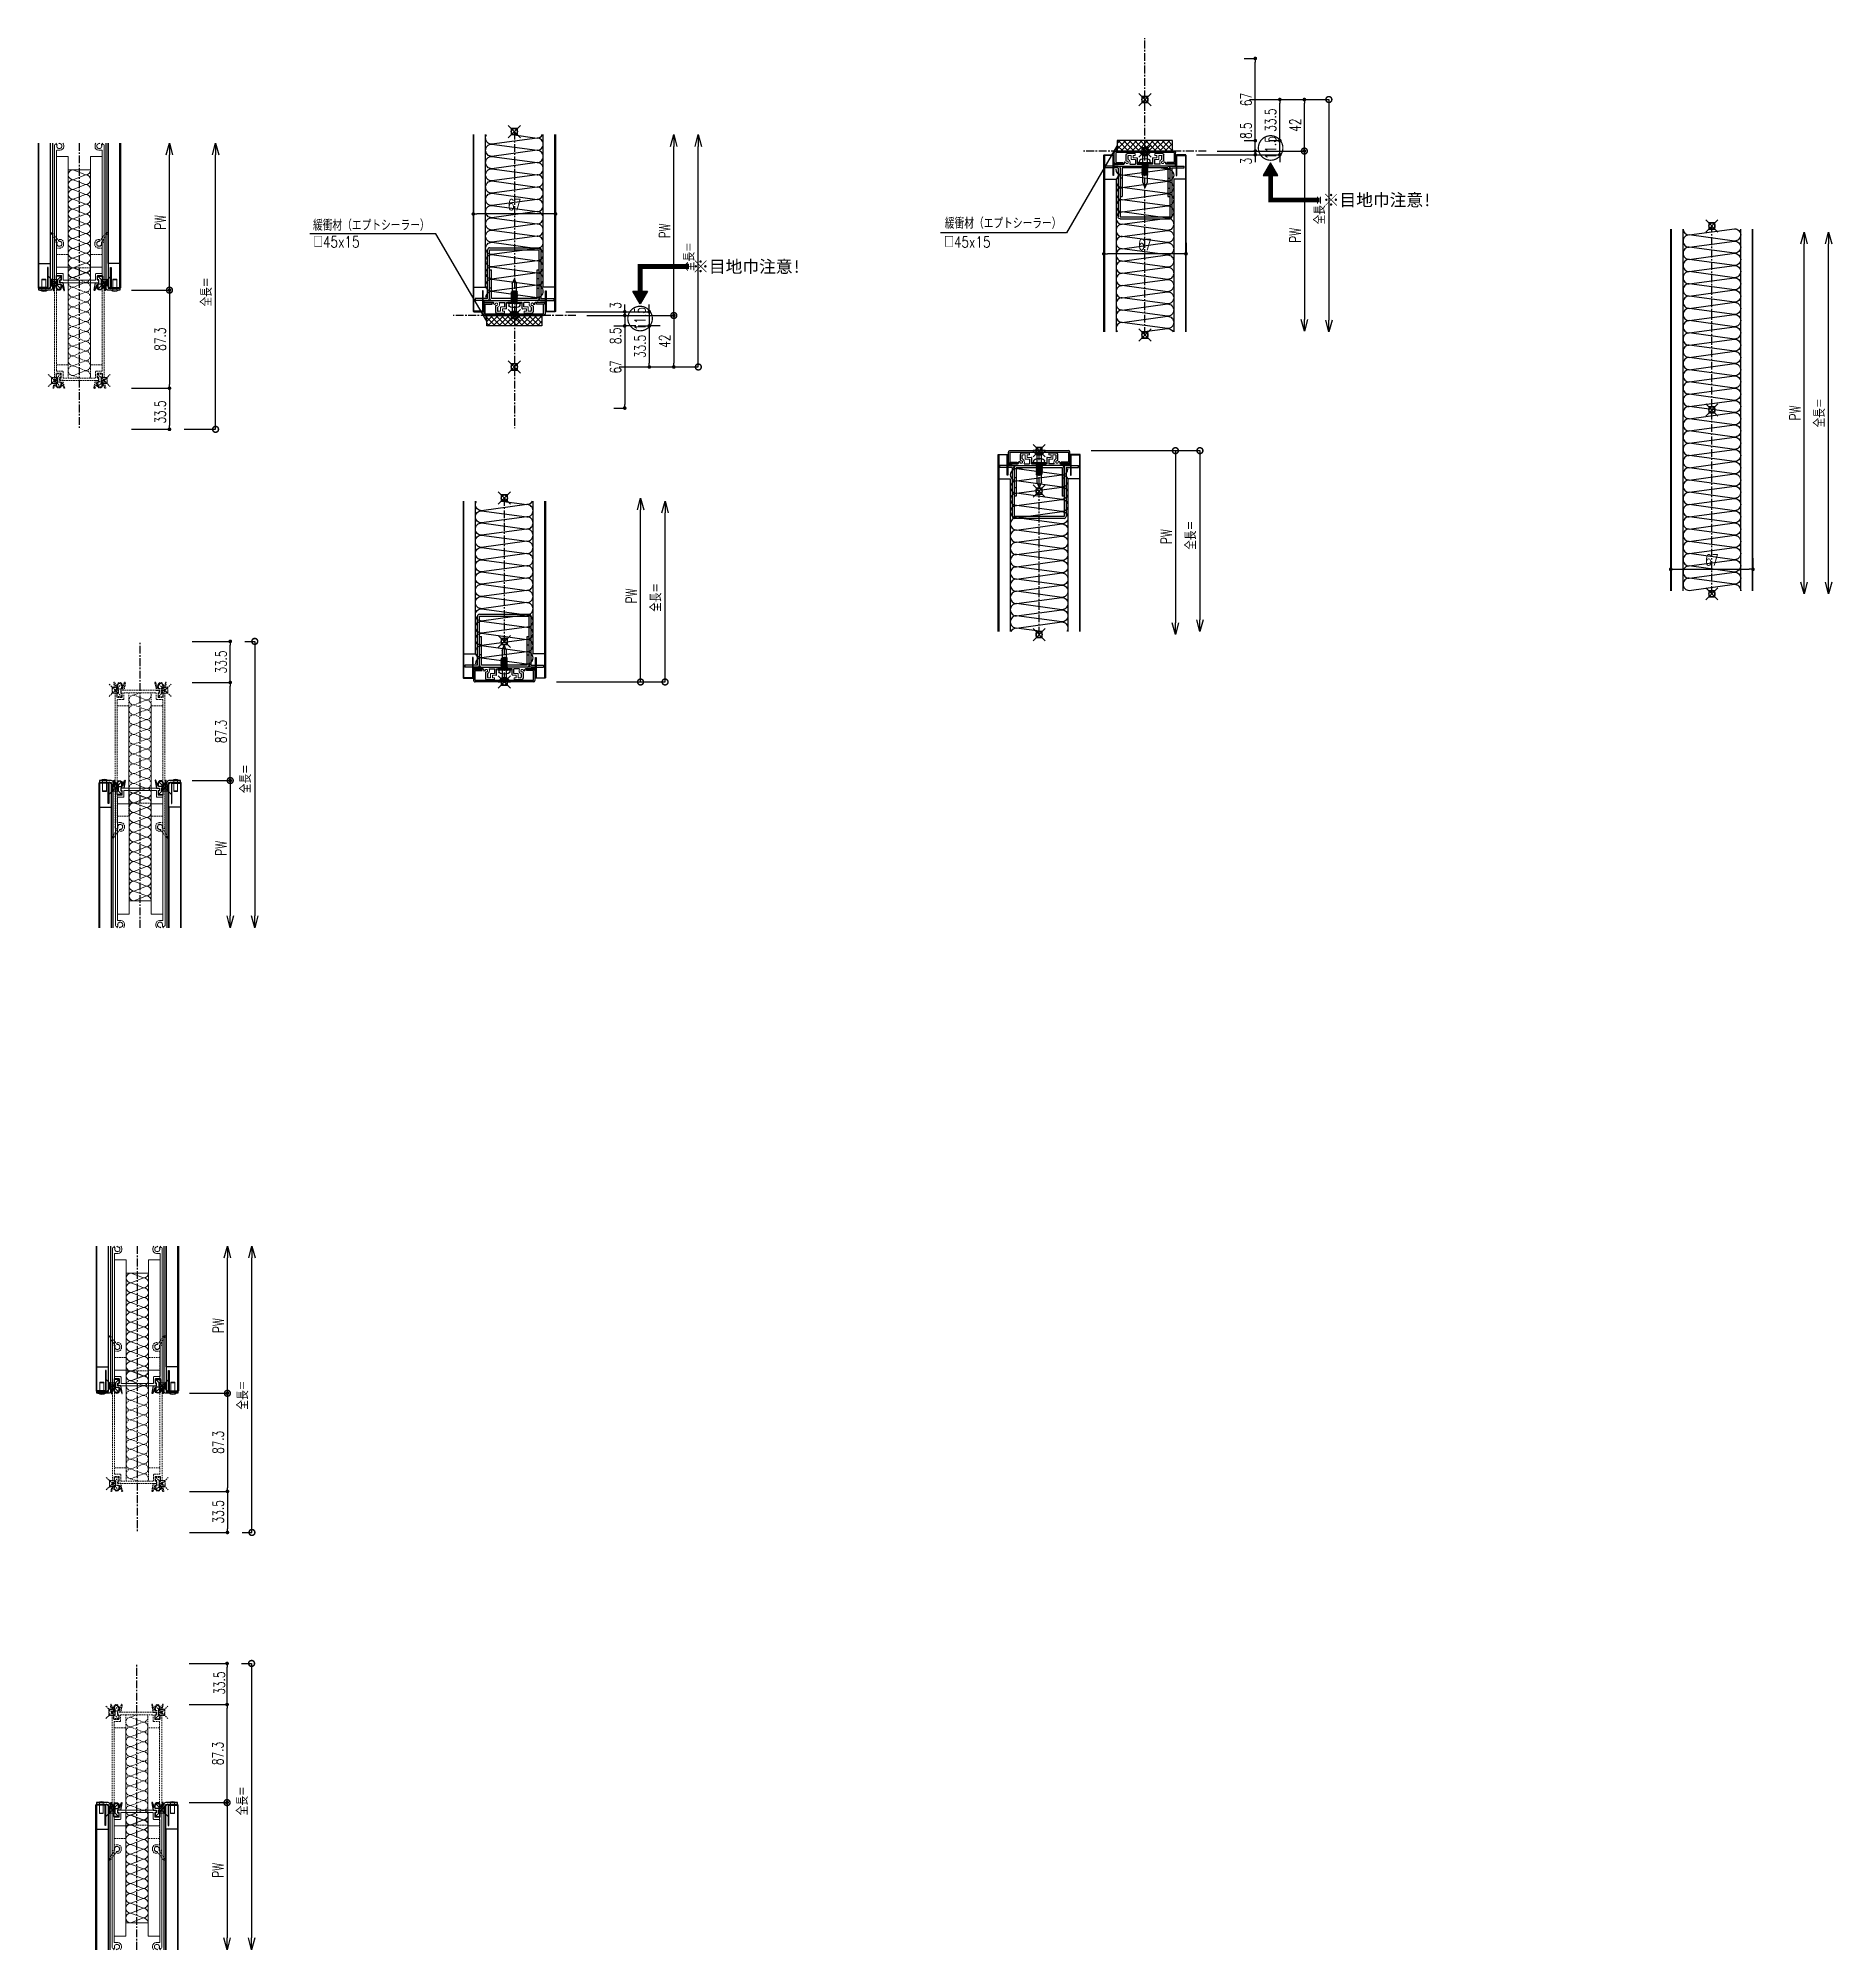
# Model space of a CAD drawing. Extents: x -275225 to 47266, y -41063 to 95295.
# Drawn here: x -222377 to -220914, y -18434 to -16875 of the extents above; entities that cross this region are included whole.
import ezdxf

# ---------------------------------------------------------------- set-up
doc = ezdxf.new("R2010")
doc.units = 0
doc.header["$LTSCALE"] = 0.2
doc.header["$PDMODE"] = 99
doc.header["$PDSIZE"] = 5
doc.linetypes.add('CENTER', pattern=[50.8, 31.75, -6.35, 6.35, -6.35])
doc.linetypes.add('HIDDEN', pattern=[9.525, 6.35, -3.175])
doc.layers.add('_ポイント', color=1, linetype='Continuous', plot=False)
for name, color, linetype in [('_基準', 1, 'CENTER'), ('_文字', 3, 'Continuous'), ('_製品', 4, 'Continuous'), ('_製品寸法', 9, 'Continuous')]:
    doc.layers.add(name, color=color, linetype=linetype)
doc.styles.add('OKAMURA', font='SIMPLEX.shx', dxfattribs={"width": 0.7, "bigfont": 'BIGFONT.shx'})
doc.styles.add('OKAMURA-M', font='')
doc.styles.get('OKAMURA-M').set_extended_font_data('MS Mincho')
doc.dimstyles.new('OKAMURA-003', dxfattribs={"dimscale": 3, "dimtxt": 3, "dimasz": 1, "dimexe": 0, "dimexo": 3, "dimgap": 1, "dimtad": 1, "dimdec": 3, "dimdsep": 46, "dimtxsty": 'OKAMURA', "dimblk1": 'DOT', "dimblk2": 'DOT', "dimsah": 1, "dimcen": 0, "dimclrd": 9, "dimclre": 9, "dimclrt": 3, "dimadec": 0, "dimazin": 0, "dimtfac": 1, "dimtdec": 3, "dimtix": 1, "dimtmove": 2, "dimatfit": 3, "dimldrblk": 'NONE', "dimfxl": 0, "dimtolj": 1, "dimarcsym": 0})

# ---------------------------------------------------------------- blocks, each defined once
blk = doc.blocks.new('_DotSmall')
at = {"color": 0, "linetype": 'ByBlock', "const_width": 0.5}
blk.add_lwpolyline([(-0.0625, 0, 1), (0.0625, 0, 1)], format="xyb", close=True, dxfattribs=at)
blk = doc.blocks.new('_Open30')
at = {"color": 0, "linetype": 'ByBlock', "lineweight": -2}
for p, q in [((-1, 0.27), (0, 0)), ((0, 0), (-1, -0.27)), ((0, 0), (-1, 0))]:
    blk.add_line(p, q, dxfattribs=at)
blk = doc.blocks.new('*D548')
at = {"layer": '_製品寸法', "color": 9, "lineweight": -2, "transparency": 16777216}
for p, q in [((73.5, 113.5), (73.5, 223.9)), ((42.5, 113.5), (73.5, 113.5))]:
    blk.add_line(p, q, dxfattribs=at)
at = {"layer": 'Defpoints', "color": 0, "transparency": 16777216}
for p in [(33.5, 233.5), (73.5, 233.5), (33.5, 113.5)]:
    blk.add_point(p, dxfattribs=at)
at = {"layer": '_製品寸法', "color": 9, "lineweight": -2, "transparency": 16777216, "xscale": 9.600000000000001, "yscale": 9.600000000000001, "zscale": 9.600000000000001}
for name, p, rotation in [('_Open30', (73.5, 233.5), 90), ('_DotSmall', (73.5, 113.5), 270)]:
    blk.add_blockref(name, p, dxfattribs=dict(at, rotation=rotation))
at = {"layer": '_製品寸法', "color": 3, "transparency": 16777216, "insert": (66, 168.7), "char_height": 9, "attachment_point": 5, "rotation": 90, "style": 'OKAMURA'}
blk.add_mtext('\\A1;PW', dxfattribs=at)
blk = doc.blocks.new('_None')
blk = doc.blocks.new('_DOT')
at = {"color": 0, "linetype": 'ByBlock'}
blk.add_line((-0.5, 0), (-1, 0), dxfattribs=at)
at = {"color": 0, "linetype": 'ByBlock', "const_width": 0.5}
blk.add_lwpolyline([(-0.25, 0, 1), (0.25, 0, 1)], format="xyb", close=True, dxfattribs=at)
blk = doc.blocks.new('*D549')
at = {"layer": '_製品寸法', "color": 9, "lineweight": -2, "transparency": 16777216}
for p, q in [((42.5, 113.5), (73.5, 113.5)), ((73.5, 110.5), (73.5, 36.5)), ((42.5, 33.5), (73.5, 33.5))]:
    blk.add_line(p, q, dxfattribs=at)
at = {"layer": 'Defpoints', "color": 0, "transparency": 16777216}
for p in [(33.5, 113.5), (33.5, 33.5), (73.5, 33.5)]:
    blk.add_point(p, dxfattribs=at)
at = {"layer": '_製品寸法', "color": 9, "lineweight": -2, "transparency": 16777216, "xscale": 3, "yscale": 3, "zscale": 3}
for p, rotation in [((73.5, 113.5), 90), ((73.5, 33.5), 270)]:
    blk.add_blockref('_DOT', p, dxfattribs=dict(at, rotation=rotation))
at = {"layer": '_製品寸法', "color": 3, "transparency": 16777216, "insert": (66, 73.5), "char_height": 9, "attachment_point": 5, "rotation": 90, "style": 'OKAMURA'}
blk.add_mtext('\\A1;87.3', dxfattribs=at)
blk = doc.blocks.new('*D550')
at = {"layer": '_製品寸法', "color": 9, "lineweight": -2, "transparency": 16777216}
for p, q in [((42.5, 33.5), (73.5, 33.5)), ((73.5, 30.5), (73.5, 3)), ((42.5, 0), (73.5, 0))]:
    blk.add_line(p, q, dxfattribs=at)
at = {"layer": 'Defpoints', "color": 0, "transparency": 16777216}
for p in [(33.5, 33.5), (33.5, 0), (73.5, 0)]:
    blk.add_point(p, dxfattribs=at)
at = {"layer": '_製品寸法', "color": 9, "lineweight": -2, "transparency": 16777216, "xscale": 3, "yscale": 3, "zscale": 3}
for p, rotation in [((73.5, 33.5), 90), ((73.5, 0), 270)]:
    blk.add_blockref('_DOT', p, dxfattribs=dict(at, rotation=rotation))
at = {"layer": '_製品寸法', "color": 3, "transparency": 16777216, "insert": (66, 16.8), "char_height": 9, "attachment_point": 5, "rotation": 90, "style": 'OKAMURA'}
blk.add_mtext('\\A1;33.5', dxfattribs=at)
blk = doc.blocks.new('P16FILLETHEISYO')
at = {"layer": '_製品', "color": 0, "linetype": 'ByBlock', "lineweight": 15}
for p, q in [((5.6, 38.8), (5.6, 38.6)), ((7.1, 38.6), (7.1, 38.8)), ((120.3, 43.1), (8.6, 43.1)), ((9.6, 41.1), (8.6, 41.1)), ((8.6, 37.1), (9.6, 37.1)), ((9.6, 35.6), (8.6, 35.6)), ((11.1, 39.6), (11.1, 38.6)), ((11.1, 39.6), (11.1, 38.6)), ((12.6, 38.6), (12.6, 41.1)), ((112.7, 41.4), (12.9, 41.4)), ((17.8, 41.4), (17.8, 31.9)), ((17.8, 31.9), (107.8, 31.9)), ((107.8, 41.4), (107.8, 31.9)), ((113, 36.6), (113, 41.1)), ((118.6, 36.1), (113.5, 36.1)), ((114.7, 37.8), (114.7, 41.4)), ((115, 41.7), (118.3, 41.7)), ((118.3, 37.5), (115, 37.5)), ((116, 41.7), (118.4, 41.7)), ((118.4, 37.5), (116, 37.5)), ((118.6, 41.5), (118.6, 40.9)), ((118.6, 37.7), (118.6, 38.3)), ((118.6, 36.1), (118.6, 9.6)), ((118.8, 40.7), (120.3, 40.7)), ((120.3, 38.5), (118.8, 38.5)), ((120.6, 41), (120.6, 42.8)), ((120.6, 7.5), (120.6, 38.2)), ((5.6, 6.8), (5.6, 7.1)), ((7.1, 7.1), (7.1, 6.8)), ((9.6, 10.1), (8.6, 10.1)), ((8.6, 8.6), (9.6, 8.6)), ((9.6, 4.6), (8.6, 4.6)), ((120.3, 2.6), (8.6, 2.6)), ((11.1, 6.1), (11.1, 7.1)), ((11.1, 6.1), (11.1, 7.1)), ((12.6, 7.1), (12.6, 4.6)), ((113, 4.3), (12.9, 4.3)), ((17.8, 13.8), (107.8, 13.8)), ((17.8, 4.3), (17.8, 13.8)), ((107.8, 4.3), (107.8, 13.8)), ((113, 9.1), (113, 4.3)), ((118.6, 9.6), (113.5, 9.6)), ((114.7, 7.9), (114.7, 4.3)), ((118.3, 8.2), (115, 8.2)), ((115, 4), (118.3, 4)), ((118.4, 8.2), (116, 8.2)), ((116, 4), (118.4, 4)), ((118.6, 8), (118.6, 7.4)), ((118.6, 4.2), (118.6, 4.8)), ((120.3, 7.2), (118.8, 7.2)), ((118.8, 5), (120.3, 5)), ((120.6, 4.7), (120.6, 2.9))]:
    blk.add_line(p, q, dxfattribs=at)
at = {"layer": '_製品', "color": 6, "linetype": 'ByBlock', "lineweight": 15}
for p, q in [((28.6, 27.9), (32.6, 17.8)), ((36.6, 27.9), (32.6, 17.8)), ((40.6, 17.8), (36.6, 27.9)), ((44.6, 27.9), (40.6, 17.8)), ((48.6, 17.8), (44.6, 27.9)), ((52.6, 27.9), (48.6, 17.8)), ((56.6, 17.8), (52.6, 27.9)), ((60.6, 27.9), (56.6, 17.8)), ((64.6, 17.8), (60.6, 27.9)), ((68.6, 27.9), (64.6, 17.8)), ((72.6, 17.8), (68.6, 27.9)), ((76.6, 27.9), (72.6, 17.8)), ((80.6, 17.8), (76.6, 27.9)), ((84.6, 27.9), (80.6, 17.8)), ((88.6, 17.8), (84.6, 27.9)), ((92.6, 27.9), (88.6, 17.8)), ((96.6, 17.8), (92.6, 27.9)), ((100.6, 27.9), (96.6, 17.8)), ((104.6, 17.8), (100.6, 27.9)), ((108.6, 27.9), (104.6, 17.8)), ((112.6, 17.8), (108.6, 27.9)), ((116.6, 27.9), (112.6, 17.8)), ((118.6, 22.8), (116.6, 27.9))]:
    blk.add_line(p, q, dxfattribs=at)
at = {"layer": '_製品', "color": 0, "linetype": 'ByBlock', "lineweight": 15}
for points in [[(8.5, 41, -0.228898), (8, 41), (0.9, 45.5, 1), (0.2, 44.6), (6.9, 39.4, -0.228782), (7.1, 39, 3.021129)], [(8.5, 4.7, 0.228898), (8, 4.6), (0.9, 0.1, -1), (0.2, 1.1), (6.9, 6.2, 0.228782), (7.1, 6.6, -3.021129)]]:
    blk.add_lwpolyline(points, format="xyb", close=True, dxfattribs=at)
at = {"layer": '_製品', "color": 6, "linetype": 'ByBlock', "lineweight": 15}
blk.add_lwpolyline([(28.6, 31.9), (28.6, 13.8), (118.6, 13.8), (118.6, 31.9)], close=True, dxfattribs=at)
at = {"layer": '_製品', "color": 0, "linetype": 'ByBlock'}
for points in [[(120.6, 36.1), (120.6, 38.6), (118.3, 38.6), (118.3, 37.6), (115.3, 37.6), (115.3, 41.6), (118.3, 41.6), (118.3, 40.5), (120.6, 40.5), (120.6, 43.1), (126.6, 44.2, -1.028191), (126.8, 43.7), (122.3, 42.1), (122.3, 41.8), (124.4, 41.8, -1), (124.4, 37.3), (122.3, 37.3), (122.3, 37), (126.8, 35.5, -1.028191), (126.6, 35), (120.6, 36.1)], [(120.6, 9.6), (120.6, 7), (118.3, 7), (118.3, 8.1), (115.3, 8.1), (115.3, 4.1), (118.3, 4.1), (118.3, 5.1), (120.6, 5.1), (120.6, 2.6), (126.6, 1.5, 1.028191), (126.8, 2), (122.3, 3.5), (122.3, 3.8), (124.4, 3.8, 1), (124.4, 8.3), (122.3, 8.3), (122.3, 8.6), (126.8, 10.1, 1.028191), (126.6, 10.7), (120.6, 9.6)]]:
    blk.add_lwpolyline(points, format="xyb", dxfattribs=at)
for points in [[(124.4, 41.3), (121.8, 41.3), (121.8, 37.8), (124.4, 37.8, 1)], [(124.4, 4.3), (121.8, 4.3), (121.8, 7.8), (124.4, 7.8, -1)]]:
    blk.add_lwpolyline(points, format="xyb", close=True, dxfattribs=at)
at = {"layer": '_製品', "color": 0, "linetype": 'ByBlock', "lineweight": 15}
for centre, radius, start, end in [((6.4, 38.8), 0.75, 0, 180), ((8.6, 38.6), 3, 180, 270), ((8.6, 38.6), 1.5, 180, 270), ((8.6, 42.1), 1, 90, 270), ((9.6, 39.6), 1.5, 0, 90), ((9.6, 38.6), 3, 270, 0), ((9.6, 38.6), 1.5, 270, 0), ((12.9, 41.1), 0.3, 90, 180), ((112.7, 41.1), 0.3, 359.9999, 90), ((113.5, 36.6), 0.5, 179.9999, 269.9999), ((115, 41.4), 0.3, 89.9999, 179.9999), ((115, 37.8), 0.3, 179.9999, 269.9999), ((118.4, 41.5), 0.2, 359.9999, 89.9999), ((118.4, 37.7), 0.2, 269.9999, 359.9999), ((118.8, 40.9), 0.2, 179.9999, 269.9999), ((118.8, 38.3), 0.2, 89.9999, 179.9999), ((120.3, 42.8), 0.3, 359.9999, 89.9999), ((120.3, 41), 0.3, 269.9999, 359.9999), ((120.3, 38.2), 0.3, 359.9999, 89.9999), ((8.6, 7.1), 3, 90, 180), ((6.4, 6.8), 0.75, 180, 0), ((8.6, 7.1), 1.5, 90, 180), ((8.6, 3.6), 1, 90, 270), ((9.6, 7.1), 3, 0, 90), ((9.6, 7.1), 1.5, 0, 90), ((9.6, 6.1), 1.5, 270, 0), ((12.9, 4.6), 0.3, 180, 270), ((113.5, 9.1), 0.5, 90.0001, 180.0001), ((115, 7.9), 0.3, 90.0001, 180.0001), ((115, 4.3), 0.3, 180.0001, 270.0001), ((118.4, 8), 0.2, 0.0001, 90.0001), ((118.4, 4.2), 0.2, 270.0001, 0.0001), ((118.8, 7.4), 0.2, 180.0001, 270.0001), ((118.8, 4.8), 0.2, 90.0001, 180.0001), ((120.3, 7.5), 0.3, 270.0001, 0.0001), ((120.3, 4.7), 0.3, 0.0001, 90.0001), ((120.3, 2.9), 0.3, 270.0001, 0.0001)]:
    blk.add_arc(centre, radius, start, end, dxfattribs=at)
at = {"layer": '_製品', "color": 6, "linetype": 'ByBlock', "lineweight": 15}
for centre, start, end in [((32.6, 27.9), 0, 180), ((40.6, 27.9), 0, 180), ((48.6, 27.9), 0, 180), ((56.6, 27.9), 0, 180), ((64.6, 27.9), 0, 180), ((72.6, 27.9), 0, 180), ((80.6, 27.9), 0, 180), ((88.6, 27.9), 0, 180), ((96.6, 27.9), 0, 180), ((104.6, 27.9), 0, 180), ((112.6, 27.9), 0, 180), ((28.6, 17.8), 270, 0), ((36.6, 17.8), 180, 0), ((44.6, 17.8), 180, 0), ((52.6, 17.8), 180, 0), ((60.6, 17.8), 180, 0), ((68.6, 17.8), 180, 0), ((76.6, 17.8), 180, 0), ((84.6, 17.8), 180, 0), ((92.6, 17.8), 180, 0), ((100.6, 17.8), 180, 0), ((108.6, 17.8), 180, 0), ((116.6, 17.8), 180, 300.0004)]:
    blk.add_arc(centre, 4, start, end, dxfattribs=at)
at = {"layer": '_製品', "color": 0, "linetype": 'ByBlock', "lineweight": 15}
for p in [(120.6, 43.1), (120.6, 2.6)]:
    blk.add_point(p, dxfattribs=at)
blk = doc.blocks.new('A4EGFAGAAGRG ARG AQ ARG')
at = {"color": 0, "linetype": 'ByBlock'}
blk.add_line((-32.1, -120), (-25.9, -120), dxfattribs=at)
at = {"color": 0, "linetype": 'ByBlock', "lineweight": 15}
for p, q in [((-27.4, -111), (-30.6, -111)), ((-30.6, -120), (-30.6, -111)), ((-27.4, -111.5), (-30.6, -111.5)), ((27.4, -111), (30.6, -111)), ((27.4, -120), (27.4, -111)), ((27.4, -111.5), (30.6, -111.5)), ((30.6, -120), (30.6, -111))]:
    blk.add_line(p, q, dxfattribs=at)
at = {"color": 0, "linetype": 'ByBlock'}
for points in [[(-33.5, 0), (-33.5, -117.9, 0.414214), (-33, -118.4), (-26, -118.4, 0.414214), (-25.5, -117.9), (-25.5, -101.4), (-26, -101.4), (-26, -117.9), (-33, -117.9), (-33, 0)], [(-21.9, 0), (-21.9, -118.4, -0.414214), (-23.5, -120), (-33, -120), (-33, -118.4), (-23.5, -118.4), (-23.5, 0)], [(23.5, 0), (23.5, -118.4), (33, -118.4), (33, -120), (23.5, -120, -0.414214), (21.9, -118.4), (21.9, 0)], [(33.5, 0), (33.5, -117.9, -0.414214), (33, -118.4), (26, -118.4, -0.414214), (25.5, -117.9), (25.5, -101.4), (26, -101.4), (26, -117.9), (33, -117.9), (33, 0)]]:
    blk.add_lwpolyline(points, format="xyb", dxfattribs=at)
for points in [[(-33, -98.4), (-23.5, -98.4), (-23.5, 0)], [(33, -98.4), (23.5, -98.4), (23.5, 0)]]:
    blk.add_lwpolyline(points, dxfattribs=at)
at = {"color": 0, "linetype": 'ByBlock', "lineweight": 15}
blk.add_lwpolyline([(-27.4, -120), (-27.4, -111)], dxfattribs=at)
for centre in [(-29, -115.7), (29, -115.7)]:
    blk.add_arc(centre, 5.31, 234.2426, 305.7574, dxfattribs=at)
blk = doc.blocks.new('AEFAEWGF AEF AEF A A GFAG')
at = {"layer": '_製品', "color": 0, "linetype": 'ByBlock', "lineweight": 15}
for p, q in [((-20.2, 0.3), (-20.2, 112)), ((-18.2, 111), (-18.2, 112)), ((-16.7, 109.5), (-15.7, 109.5)), ((-16.7, 109.5), (-15.7, 109.5)), ((-15.7, 113.5), (-16, 113.5)), ((-14.2, 112), (-14.2, 111)), ((-12.7, 111), (-12.7, 112)), ((12.8, 111), (12.8, 112)), ((14.3, 112), (14.3, 111)), ((15.8, 113.5), (16, 113.5)), ((16.8, 109.5), (15.8, 109.5)), ((16.8, 109.5), (15.8, 109.5)), ((18.3, 111), (18.3, 112)), ((20.3, 0.3), (20.3, 112)), ((-18.5, 7.9), (-18.5, 107.7)), ((-18.5, 102.8), (-9, 102.8)), ((-15.7, 108), (-18.2, 108)), ((-9, 102.8), (-9, 12.8)), ((9.1, 102.8), (9.1, 12.8)), ((18.6, 102.8), (9.1, 102.8)), ((15.8, 108), (18.3, 108)), ((18.6, 7.6), (18.6, 107.7)), ((-18.8, 5.6), (-18.8, 2.3)), ((-18.8, 4.6), (-18.8, 2.2)), ((-18.6, 2), (-18, 2)), ((-18.5, 12.8), (-9, 12.8)), ((-14.9, 5.9), (-18.5, 5.9)), ((-13.7, 7.6), (-18.2, 7.6)), ((-17.8, 1.8), (-17.8, 0.3)), ((-15.6, 0.3), (-15.6, 1.8)), ((-14.8, 2), (-15.4, 2)), ((15.4, 0), (-15.4, 0)), ((-14.6, 2.3), (-14.6, 5.6)), ((-14.6, 2.2), (-14.6, 4.6)), ((-13.2, 2), (-13.2, 7.1)), ((-13.2, 2), (13.3, 2)), ((18.6, 12.8), (9.1, 12.8)), ((13.3, 2), (13.3, 7.1)), ((13.8, 7.6), (18.6, 7.6)), ((14.7, 2.3), (14.7, 5.6)), ((14.7, 2.2), (14.7, 4.6)), ((14.9, 2), (15.5, 2)), ((15, 5.9), (18.6, 5.9)), ((15.7, 0.3), (15.7, 1.8)), ((17.9, 1.8), (17.9, 0.3)), ((18.7, 2), (18.1, 2)), ((18.9, 5.6), (18.9, 2.3)), ((18.9, 4.6), (18.9, 2.2)), ((-18.1, 0), (-19.9, 0)), ((18.2, 0), (20, 0))]:
    blk.add_line(p, q, dxfattribs=at)
at = {"layer": '_製品', "color": 6, "linetype": 'ByBlock', "lineweight": 15}
for p, q in [((-5, 92), (5.1, 88)), ((-5, 84), (5.1, 88)), ((5.1, 80), (-5, 84)), ((-5, 76), (5.1, 80)), ((5.1, 72), (-5, 76)), ((-5, 68), (5.1, 72)), ((5.1, 64), (-5, 68)), ((-5, 60), (5.1, 64)), ((5.1, 56), (-5, 60)), ((-5, 52), (5.1, 56)), ((5.1, 48), (-5, 52)), ((-5, 44), (5.1, 48)), ((5.1, 40), (-5, 44)), ((-5, 36), (5.1, 40)), ((5.1, 32), (-5, 36)), ((-5, 28), (5.1, 32)), ((5.1, 24), (-5, 28)), ((-5, 20), (5.1, 24)), ((5.1, 16), (-5, 20)), ((-5, 12), (5.1, 16)), ((5.1, 8), (-5, 12)), ((-5, 4), (5.1, 8)), ((0, 2), (-5, 4))]:
    blk.add_line(p, q, dxfattribs=at)
at = {"layer": '_製品', "color": 0, "linetype": 'ByBlock', "lineweight": 15}
for points in [[(-16.8, 113.9), (-16.6, 113.7, 0.228782), (-16.2, 113.5, -3.021129), (-18.2, 112.1, 0.228898), (-18.2, 112.6), (-19.1, 113.9)], [(16.8, 113.9), (16.6, 113.7, -0.228782), (16.2, 113.5, 3.021129), (18.2, 112.1, -0.228898), (18.2, 112.6), (19.1, 113.9)]]:
    blk.add_lwpolyline(points, format="xyb", dxfattribs=at)
at = {"layer": '_製品', "color": 6, "linetype": 'ByBlock', "lineweight": 15}
blk.add_lwpolyline([(-9, 92), (9.1, 92), (9.1, 2), (-9, 2)], close=True, dxfattribs=at)
at = {"layer": '_製品', "color": 0, "linetype": 'ByBlock'}
for points in [[(-13.3, 0), (-15.8, 0), (-15.8, 2.3), (-14.8, 2.3), (-14.8, 5.3), (-18.8, 5.3), (-18.8, 2.3), (-17.7, 2.3), (-17.7, 0), (-20.3, 0), (-21.3, -6, 1.028191), (-20.8, -6.1), (-19.3, -1.7), (-19, -1.7), (-19, -3.7, 1), (-14.5, -3.7), (-14.5, -1.7), (-14.2, -1.7), (-12.7, -6.1, 1.028191), (-12.2, -6), (-13.3, 0)], [(13.3, 0), (15.8, 0), (15.8, 2.3), (14.8, 2.3), (14.8, 5.3), (18.8, 5.3), (18.8, 2.3), (17.7, 2.3), (17.7, 0), (20.3, 0), (21.3, -6, -1.028191), (20.8, -6.1), (19.3, -1.7), (19, -1.7), (19, -3.7, -1), (14.5, -3.7), (14.5, -1.7), (14.2, -1.7), (12.7, -6.1, -1.028191), (12.2, -6), (13.3, 0)]]:
    blk.add_lwpolyline(points, format="xyb", dxfattribs=at)
for points in [[(-18.5, -3.7), (-18.5, -1.2), (-15, -1.2), (-15, -3.7, -1)], [(18.5, -3.7), (18.5, -1.2), (15, -1.2), (15, -3.7, 1)]]:
    blk.add_lwpolyline(points, format="xyb", close=True, dxfattribs=at)
at = {"layer": '_製品', "color": 0, "linetype": 'ByBlock', "lineweight": 15}
for centre, radius, start, end in [((-19.2, 112), 1, 0, 180), ((-16.7, 111), 1.5, 180, 270), ((-16, 114.2), 0.75, 205.792, 270), ((-15.7, 112), 1.5, 0, 90), ((-15.7, 111), 3, 270, 0), ((-15.7, 111), 1.5, 270, 0), ((-15.7, 112), 3, 0, 39.8831), ((15.8, 112), 3, 140.1169, 180), ((15.8, 111), 3, 180, 270), ((15.8, 112), 1.5, 90, 180), ((15.8, 111), 1.5, 180, 270), ((16, 114.2), 0.75, 270, 334.208), ((16.8, 111), 1.5, 270, 0), ((19.3, 112), 1, 0, 180), ((-18.2, 107.7), 0.3, 90, 180), ((18.3, 107.7), 0.3, 360, 90), ((-19.9, 0.3), 0.3, 180.0001, 270.0001), ((-18.5, 5.6), 0.3, 90.0001, 180.0001), ((-18.6, 2.2), 0.2, 180.0001, 270.0001), ((-18.2, 7.9), 0.3, 180, 270.0001), ((-18.1, 0.3), 0.3, 270.0001, 0.0001), ((-18, 1.8), 0.2, 0.0001, 90.0001), ((-15.4, 1.8), 0.2, 90.0001, 180.0001), ((-15.4, 0.3), 0.3, 180.0001, 270.0001), ((-14.9, 5.6), 0.3, 0.0001, 90.0001), ((-14.8, 2.2), 0.2, 270.0001, 0.0001), ((-13.7, 7.1), 0.5, 0.0001, 90.0001), ((13.8, 7.1), 0.5, 89.9999, 179.9999), ((15, 5.6), 0.3, 89.9999, 179.9999), ((14.9, 2.2), 0.2, 179.9999, 269.9999), ((15.4, 0.3), 0.3, 269.9999, 359.9999), ((15.5, 1.8), 0.2, 359.9999, 89.9999), ((18.1, 1.8), 0.2, 89.9999, 179.9999), ((18.2, 0.3), 0.3, 179.9999, 269.9999), ((18.6, 5.6), 0.3, 359.9999, 89.9999), ((18.7, 2.2), 0.2, 269.9999, 359.9999), ((20, 0.3), 0.3, 269.9999, 359.9999)]:
    blk.add_arc(centre, radius, start, end, dxfattribs=at)
at = {"layer": '_製品', "color": 6, "linetype": 'ByBlock', "lineweight": 15}
for centre, start, end in [((-5, 88), 90, 270), ((-5, 80), 90, 270), ((5.1, 92), 270, 0), ((5.1, 84), 270, 90), ((5.1, 76), 270, 90), ((-5, 72), 90, 270), ((-5, 64), 90, 270), ((5.1, 68), 270, 90), ((5.1, 60), 270, 90), ((-5, 56), 90, 270), ((-5, 48), 90, 270), ((5.1, 52), 270, 90), ((5.1, 44), 270, 90), ((-5, 40), 90, 270), ((-5, 32), 90, 270), ((5.1, 36), 270, 90), ((5.1, 28), 270, 90), ((-5, 24), 90, 270), ((-5, 16), 90, 270), ((5.1, 20), 270, 90), ((5.1, 12), 270, 90), ((-5, 8), 90, 270), ((5.1, 4), 329.9996, 90)]:
    blk.add_arc(centre, 4, start, end, dxfattribs=at)
at = {"layer": '_製品', "color": 0, "linetype": 'ByBlock', "lineweight": 15}
for p in [(-20.2, 0), (20.3, 0)]:
    blk.add_point(p, dxfattribs=at)
blk = doc.blocks.new('*D551')
at = {"layer": '_製品寸法', "color": 9, "lineweight": -2, "transparency": 16777216}
for p, q in [((93.5, 0), (93.5, 223.9)), ((85.4, 0), (93.5, 0))]:
    blk.add_line(p, q, dxfattribs=at)
at = {"layer": 'Defpoints', "color": 0, "transparency": 16777216}
for p in [(33.5, 233.5), (93.5, 233.5), (76.4, 0)]:
    blk.add_point(p, dxfattribs=at)
at = {"layer": '_製品寸法', "color": 9, "lineweight": -2, "transparency": 16777216, "xscale": 9.600000000000001, "yscale": 9.600000000000001, "zscale": 9.600000000000001}
for name, p, rotation in [('_Open30', (93.5, 233.5), 90), ('_DotSmall', (93.5, 0), 270)]:
    blk.add_blockref(name, p, dxfattribs=dict(at, rotation=rotation))
at = {"layer": '_製品寸法', "color": 3, "transparency": 16777216, "insert": (86, 112), "char_height": 9, "attachment_point": 5, "rotation": 90, "style": 'OKAMURA'}
blk.add_mtext('\\A1;全長＝', dxfattribs=at)
blk = doc.blocks.new('*D557')
at = {"layer": '_製品寸法', "color": 9, "lineweight": -2, "transparency": 16777216}
for p, q in [((42.5, -113.5), (73.5, -113.5)), ((73.5, -113.5), (73.5, -223.9))]:
    blk.add_line(p, q, dxfattribs=at)
at = {"layer": 'Defpoints', "color": 0, "transparency": 16777216}
for p in [(33.5, -113.5), (33.5, -233.5), (73.5, -233.5)]:
    blk.add_point(p, dxfattribs=at)
at = {"layer": '_製品寸法', "color": 9, "lineweight": -2, "transparency": 16777216, "xscale": 9.600000000000001, "yscale": 9.600000000000001, "zscale": 9.600000000000001}
for name, p, rotation in [('_DotSmall', (73.5, -113.5), 90), ('_Open30', (73.5, -233.5), 270)]:
    blk.add_blockref(name, p, dxfattribs=dict(at, rotation=rotation))
at = {"layer": '_製品寸法', "color": 3, "transparency": 16777216, "insert": (66, -168.7), "char_height": 9, "attachment_point": 5, "rotation": 90, "style": 'OKAMURA'}
blk.add_mtext('\\A1;PW', dxfattribs=at)
blk = doc.blocks.new('*D558')
at = {"layer": '_製品寸法', "color": 9, "lineweight": -2, "transparency": 16777216}
for p, q in [((42.5, -33.5), (73.5, -33.5)), ((73.5, -110.5), (73.5, -36.5)), ((42.5, -113.5), (73.5, -113.5))]:
    blk.add_line(p, q, dxfattribs=at)
at = {"layer": 'Defpoints', "color": 0, "transparency": 16777216}
for p in [(33.5, -33.5), (73.5, -33.5), (33.5, -113.5)]:
    blk.add_point(p, dxfattribs=at)
at = {"layer": '_製品寸法', "color": 9, "lineweight": -2, "transparency": 16777216, "xscale": 3, "yscale": 3, "zscale": 3}
for p, rotation in [((73.5, -33.5), 90), ((73.5, -113.5), 270)]:
    blk.add_blockref('_DOT', p, dxfattribs=dict(at, rotation=rotation))
at = {"layer": '_製品寸法', "color": 3, "transparency": 16777216, "insert": (66, -73.5), "char_height": 9, "attachment_point": 5, "rotation": 90, "style": 'OKAMURA'}
blk.add_mtext('\\A1;87.3', dxfattribs=at)
blk = doc.blocks.new('*D559')
at = {"layer": '_製品寸法', "color": 9, "lineweight": -2, "transparency": 16777216}
for p, q in [((42.5, 0), (73.5, 0)), ((73.5, -30.5), (73.5, -3)), ((42.5, -33.5), (73.5, -33.5))]:
    blk.add_line(p, q, dxfattribs=at)
at = {"layer": 'Defpoints', "color": 0, "transparency": 16777216}
for p in [(33.5, 0), (73.5, 0), (33.5, -33.5)]:
    blk.add_point(p, dxfattribs=at)
at = {"layer": '_製品寸法', "color": 9, "lineweight": -2, "transparency": 16777216, "xscale": 3, "yscale": 3, "zscale": 3}
for p, rotation in [((73.5, 0), 90), ((73.5, -33.5), 270)]:
    blk.add_blockref('_DOT', p, dxfattribs=dict(at, rotation=rotation))
at = {"layer": '_製品寸法', "color": 3, "transparency": 16777216, "insert": (67.3, -16), "char_height": 9, "attachment_point": 5, "rotation": 90, "style": 'OKAMURA'}
blk.add_mtext('\\A1;33.5', dxfattribs=at)
blk = doc.blocks.new('*D560')
at = {"layer": '_製品寸法', "color": 9, "lineweight": -2, "transparency": 16777216}
for p, q in [((85.4, 0), (93.5, 0)), ((93.5, 0), (93.5, -223.9))]:
    blk.add_line(p, q, dxfattribs=at)
at = {"layer": 'Defpoints', "color": 0, "transparency": 16777216}
for p in [(76.4, 0), (33.5, -233.5), (93.5, -233.5)]:
    blk.add_point(p, dxfattribs=at)
at = {"layer": '_製品寸法', "color": 9, "lineweight": -2, "transparency": 16777216, "xscale": 9.600000000000001, "yscale": 9.600000000000001, "zscale": 9.600000000000001}
for name, p, rotation in [('_DotSmall', (93.5, 0), 90), ('_Open30', (93.5, -233.5), 270)]:
    blk.add_blockref(name, p, dxfattribs=dict(at, rotation=rotation))
at = {"layer": '_製品寸法', "color": 3, "transparency": 16777216, "insert": (86, -112), "char_height": 9, "attachment_point": 5, "rotation": 90, "style": 'OKAMURA'}
blk.add_mtext('\\A1;全長＝', dxfattribs=at)
blk = doc.blocks.new('*D525')
at = {"layer": '_製品寸法', "color": 9, "lineweight": -2, "transparency": 16777216}
for p, q in [((-33.5, 133.8), (-33.5, 124.8)), ((30.5, 124.8), (-30.5, 124.8)), ((33.5, 133.8), (33.5, 124.8))]:
    blk.add_line(p, q, dxfattribs=at)
at = {"layer": 'Defpoints', "color": 0, "transparency": 16777216}
for p in [(-33.5, 124.8), (-33.5, 124.8), (33.5, 124.8)]:
    blk.add_point(p, dxfattribs=at)
at = {"layer": '_製品寸法', "color": 9, "lineweight": -2, "transparency": 16777216, "xscale": 3, "yscale": 3, "zscale": 3, "rotation": 180}
blk.add_blockref('_DOT', (-33.5, 124.8), dxfattribs=at)
at = {"layer": '_製品寸法', "color": 9, "lineweight": -2, "transparency": 16777216, "xscale": 3, "yscale": 3, "zscale": 3}
blk.add_blockref('_DOT', (33.5, 124.8), dxfattribs=at)
at = {"layer": '_製品寸法', "color": 3, "transparency": 16777216, "insert": (0, 132.3), "char_height": 9, "attachment_point": 5, "style": 'OKAMURA'}
blk.add_mtext('\\A1;67', dxfattribs=at)
blk = doc.blocks.new('*D526')
at = {"layer": '_製品寸法', "color": 9, "lineweight": -2, "transparency": 16777216}
for p, q in [((130, 42), (130, 179.9)), ((59, 42), (130, 42))]:
    blk.add_line(p, q, dxfattribs=at)
at = {"layer": 'Defpoints', "color": 0, "transparency": 16777216}
for p in [(33.5, 189.5), (130, 189.5), (50, 42)]:
    blk.add_point(p, dxfattribs=at)
at = {"layer": '_製品寸法', "color": 9, "lineweight": -2, "transparency": 16777216, "xscale": 9.600000000000001, "yscale": 9.600000000000001, "zscale": 9.600000000000001}
for name, p, rotation in [('_Open30', (130, 189.5), 90), ('_DotSmall', (130, 42), 270)]:
    blk.add_blockref(name, p, dxfattribs=dict(at, rotation=rotation))
at = {"layer": '_製品寸法', "color": 3, "transparency": 16777216, "insert": (122.5, 111), "char_height": 9, "attachment_point": 5, "rotation": 90, "style": 'OKAMURA'}
blk.add_mtext('\\A1;PW', dxfattribs=at)
blk = doc.blocks.new('*D527')
at = {"layer": '_製品寸法', "color": 9, "lineweight": -2, "transparency": 16777216}
for p, q in [((59, 42), (130, 42)), ((130, 39), (130, 3)), ((121, 0), (130, 0))]:
    blk.add_line(p, q, dxfattribs=at)
at = {"layer": 'Defpoints', "color": 0, "transparency": 16777216}
for p in [(50, 42), (130, 0), (130, 0)]:
    blk.add_point(p, dxfattribs=at)
at = {"layer": '_製品寸法', "color": 9, "lineweight": -2, "transparency": 16777216, "xscale": 3, "yscale": 3, "zscale": 3}
for p, rotation in [((130, 42), 90), ((130, 0), 270)]:
    blk.add_blockref('_DOT', p, dxfattribs=dict(at, rotation=rotation))
at = {"layer": '_製品寸法', "color": 3, "transparency": 16777216, "insert": (122.5, 21), "char_height": 9, "attachment_point": 5, "rotation": 90, "style": 'OKAMURA'}
blk.add_mtext('\\A1;42', dxfattribs=at)
blk = doc.blocks.new('*D528')
at = {"layer": '_製品寸法', "color": 9, "lineweight": -2, "transparency": 16777216}
for p, q in [((110, 48), (110, 51)), ((42, 45), (110, 45)), ((101, 33.5), (110, 33.5)), ((110, 45), (110, 33.5)), ((110, 30.5), (110, 27.5))]:
    blk.add_line(p, q, dxfattribs=at)
at = {"layer": 'Defpoints', "color": 0, "transparency": 16777216}
for p in [(33, 45), (110, 33.5), (110, 33.5)]:
    blk.add_point(p, dxfattribs=at)
at = {"layer": '_製品寸法', "color": 9, "lineweight": -2, "transparency": 16777216, "xscale": 3, "yscale": 3, "zscale": 3}
for p, rotation in [((110, 45), 270), ((110, 33.5), 90)]:
    blk.add_blockref('_DOT', p, dxfattribs=dict(at, rotation=rotation))
at = {"layer": '_製品寸法', "color": 3, "transparency": 16777216, "insert": (102.5, 39.3), "char_height": 9, "attachment_point": 5, "rotation": 90, "style": 'OKAMURA'}
blk.add_mtext('\\A1;11.5', dxfattribs=at)
blk = doc.blocks.new('*D529')
at = {"layer": '_製品寸法', "color": 9, "lineweight": -2, "transparency": 16777216}
for p, q in [((119, 33.5), (110, 33.5)), ((110, 30.5), (110, 3)), ((101, 0), (110, 0))]:
    blk.add_line(p, q, dxfattribs=at)
at = {"layer": 'Defpoints', "color": 0, "transparency": 16777216}
for p in [(110, 33.5), (110, 0), (110, 0)]:
    blk.add_point(p, dxfattribs=at)
at = {"layer": '_製品寸法', "color": 9, "lineweight": -2, "transparency": 16777216, "xscale": 3, "yscale": 3, "zscale": 3}
for p, rotation in [((110, 33.5), 90), ((110, 0), 270)]:
    blk.add_blockref('_DOT', p, dxfattribs=dict(at, rotation=rotation))
at = {"layer": '_製品寸法', "color": 3, "transparency": 16777216, "insert": (102.5, 16.8), "char_height": 9, "attachment_point": 5, "rotation": 90, "style": 'OKAMURA'}
blk.add_mtext('\\A1;33.5', dxfattribs=at)
blk = doc.blocks.new('*D530')
at = {"layer": '_製品寸法', "color": 9, "lineweight": -2, "transparency": 16777216}
for p, q in [((90, 48), (90, 51)), ((42, 45), (90, 45)), ((59, 42), (90, 42)), ((90, 45), (90, 42)), ((90, 39), (90, 36))]:
    blk.add_line(p, q, dxfattribs=at)
at = {"layer": 'Defpoints', "color": 0, "transparency": 16777216}
for p in [(33, 45), (50, 42), (90, 42)]:
    blk.add_point(p, dxfattribs=at)
at = {"layer": '_製品寸法', "color": 9, "lineweight": -2, "transparency": 16777216, "xscale": 3, "yscale": 3, "zscale": 3}
for p, rotation in [((90, 45), 270), ((90, 42), 90)]:
    blk.add_blockref('_DOT', p, dxfattribs=dict(at, rotation=rotation))
at = {"layer": '_製品寸法', "color": 3, "transparency": 16777216, "insert": (82.5, 50.2), "char_height": 9, "attachment_point": 5, "rotation": 90, "style": 'OKAMURA'}
blk.add_mtext('\\A1;3', dxfattribs=at)
blk = doc.blocks.new('*D531')
at = {"layer": '_製品寸法', "color": 9, "lineweight": -2, "transparency": 16777216}
for p, q in [((90, 45), (90, 48)), ((59, 42), (90, 42)), ((81, 33.5), (90, 33.5)), ((90, 42), (90, 33.5)), ((90, 30.5), (90, 27.5))]:
    blk.add_line(p, q, dxfattribs=at)
at = {"layer": 'Defpoints', "color": 0, "transparency": 16777216}
for p in [(50, 42), (90, 33.5), (90, 33.5)]:
    blk.add_point(p, dxfattribs=at)
at = {"layer": '_製品寸法', "color": 9, "lineweight": -2, "transparency": 16777216, "xscale": 3, "yscale": 3, "zscale": 3}
for p, rotation in [((90, 42), 270), ((90, 33.5), 90)]:
    blk.add_blockref('_DOT', p, dxfattribs=dict(at, rotation=rotation))
at = {"layer": '_製品寸法', "color": 3, "transparency": 16777216, "insert": (82.5, 25.4), "char_height": 9, "attachment_point": 5, "rotation": 90, "style": 'OKAMURA'}
blk.add_mtext('\\A1;8.5', dxfattribs=at)
blk = doc.blocks.new('*D532')
at = {"layer": '_製品寸法', "color": 9, "lineweight": -2, "transparency": 16777216}
for p, q in [((99, 33.5), (90, 33.5)), ((90, 30.5), (90, -30.5)), ((81, -33.5), (90, -33.5))]:
    blk.add_line(p, q, dxfattribs=at)
at = {"layer": 'Defpoints', "color": 0, "transparency": 16777216}
for p in [(90, 33.5), (90, -33.5), (90, -33.5)]:
    blk.add_point(p, dxfattribs=at)
at = {"layer": '_製品寸法', "color": 9, "lineweight": -2, "transparency": 16777216, "xscale": 3, "yscale": 3, "zscale": 3}
for p, rotation in [((90, 33.5), 90), ((90, -33.5), 270)]:
    blk.add_blockref('_DOT', p, dxfattribs=dict(at, rotation=rotation))
at = {"layer": '_製品寸法', "color": 3, "transparency": 16777216, "insert": (82.5, 0), "char_height": 9, "attachment_point": 5, "rotation": 90, "style": 'OKAMURA'}
blk.add_mtext('\\A1;67', dxfattribs=at)
blk = doc.blocks.new('P16KONEJI')
at = {"layer": '_製品', "color": 0, "linetype": 'ByBlock'}
for p, q in [((3.3, 9.9), (1.8, 9.8)), ((3.3, 0.9), (1.8, 1)), ((3.3, 10.8), (3.3, 0)), ((4.3, 10.8), (3.3, 10.8)), ((3.3, 7.8), (3.3, 7.9)), ((3.3, 7.9), (3.4, 7.9)), ((3.3, 7.9), (3.7, 2.9)), ((3.4, 7.9), (3.7, 7.5)), ((3.4, 7.9), (3.8, 2.9)), ((3.5, 3.4), (3.7, 2.9)), ((3.7, 2.9), (3.8, 2.9)), ((3.8, 2.9), (4.1, 3.4)), ((3.9, 7.5), (4.1, 7.9)), ((4.1, 7.9), (4.2, 7.9)), ((4.1, 7.9), (4.5, 2.9)), ((4.2, 7.9), (4.5, 7.5)), ((4.2, 7.9), (4.6, 2.9)), ((4.3, 10.8), (4.3, 0)), ((4.3, 3.4), (4.5, 2.9)), ((4.5, 2.9), (4.6, 2.9)), ((4.6, 2.9), (4.9, 3.4)), ((4.7, 7.5), (4.9, 7.9)), ((4.9, 7.9), (5.3, 2.9)), ((4.9, 7.9), (5, 7.9)), ((5, 7.9), (5.4, 2.9)), ((5, 7.9), (5.3, 7.5)), ((5.1, 3.4), (5.3, 2.9)), ((5.3, 2.9), (5.4, 2.9)), ((5.4, 2.9), (5.7, 3.4)), ((5.5, 7.5), (5.7, 7.9)), ((5.7, 7.9), (5.8, 7.9)), ((5.7, 7.9), (6.1, 2.9)), ((5.8, 7.9), (6.1, 7.5)), ((5.8, 7.9), (6.2, 2.9)), ((5.9, 3.4), (6.1, 2.9)), ((6.1, 2.9), (6.2, 2.9)), ((6.2, 2.9), (6.5, 3.4)), ((6.3, 7.5), (6.5, 7.9)), ((6.5, 7.9), (6.6, 7.9)), ((6.5, 7.9), (6.9, 2.9)), ((6.6, 7.9), (6.9, 7.5)), ((6.6, 7.9), (7, 2.9)), ((6.7, 3.4), (6.9, 2.9)), ((6.9, 2.9), (7, 2.9)), ((7, 2.9), (7.3, 3.4)), ((7.1, 7.5), (7.3, 7.9)), ((7.3, 7.9), (7.4, 7.9)), ((7.3, 7.9), (7.7, 2.9)), ((7.4, 7.9), (7.7, 7.5)), ((7.4, 7.9), (7.8, 2.9)), ((7.5, 3.4), (7.7, 2.9)), ((7.7, 2.9), (7.8, 2.9)), ((7.8, 2.9), (8.1, 3.4)), ((7.9, 7.5), (8.1, 7.9)), ((8.1, 7.9), (8.2, 7.9)), ((8.1, 7.9), (8.5, 2.9)), ((8.2, 7.9), (8.5, 7.5)), ((8.2, 7.9), (8.6, 2.9)), ((8.3, 3.4), (8.5, 2.9)), ((8.5, 2.9), (8.6, 2.9)), ((8.6, 2.9), (8.9, 3.4)), ((8.7, 7.5), (8.9, 7.9)), ((8.9, 7.9), (9, 7.9)), ((8.9, 7.9), (9.3, 2.9)), ((9, 7.9), (9.3, 7.5)), ((9, 7.9), (9.4, 2.9)), ((9.1, 3.4), (9.3, 2.9)), ((9.3, 2.9), (9.4, 2.9)), ((9.4, 2.9), (9.7, 3.4)), ((9.5, 7.5), (9.7, 7.9)), ((9.7, 7.9), (9.8, 7.9)), ((9.7, 7.9), (10.1, 2.9)), ((9.8, 7.9), (10.1, 7.5)), ((9.8, 7.9), (10.2, 2.9)), ((9.9, 3.4), (10.1, 2.9)), ((10.1, 2.9), (10.2, 2.9)), ((10.2, 2.9), (10.5, 3.4)), ((10.3, 7.5), (10.5, 7.9)), ((10.5, 7.9), (10.6, 7.9)), ((10.5, 7.9), (10.9, 2.9)), ((10.6, 7.9), (10.9, 7.5)), ((10.6, 7.9), (11, 2.9)), ((10.7, 3.4), (10.9, 2.9)), ((10.9, 2.9), (11, 2.9)), ((11, 2.9), (11.3, 3.4)), ((11.1, 7.5), (11.3, 7.9)), ((11.3, 7.9), (11.4, 7.9)), ((11.3, 7.9), (11.7, 2.9)), ((11.4, 7.9), (11.7, 7.5)), ((11.4, 7.9), (11.8, 2.9)), ((11.5, 3.4), (11.7, 2.9)), ((11.7, 2.9), (11.8, 2.9)), ((11.8, 2.9), (12.1, 3.4)), ((11.9, 7.5), (12.1, 7.9)), ((12.1, 7.9), (12.2, 7.9)), ((12.1, 7.9), (12.5, 2.9)), ((12.2, 7.9), (12.5, 7.5)), ((12.2, 7.9), (12.6, 2.9)), ((12.3, 3.4), (12.5, 2.9)), ((12.5, 2.9), (12.6, 2.9)), ((12.6, 2.9), (12.9, 3.4)), ((12.7, 7.5), (12.9, 7.9)), ((12.9, 7.9), (13, 7.9)), ((12.9, 7.9), (13.3, 3.5)), ((13, 7.9), (13.3, 7.5)), ((13, 7.9), (13.3, 3.5)), ((13.3, 3.5), (13, 3.4)), ((13.3, 7.5), (13.3, 3.5)), ((4.3, 0), (3.3, 0))]:
    blk.add_line(p, q, dxfattribs=at)
for centre, radius, start, end in [((12, 5.4), 12, 164.506, 195.494), ((2, 8.2), 1.6, 95, 164.506), ((2, 2.6), 1.6, 195.494, 265), ((3.4, 3.3), 0.115, 30, 150), ((3.8, 7.5), 0.115, 210, 330), ((4.2, 3.3), 0.115, 30, 150), ((4.6, 7.5), 0.115, 210, 330), ((5, 3.3), 0.115, 30, 150), ((5.4, 7.5), 0.115, 210, 330), ((5.8, 3.3), 0.115, 30, 150), ((6.2, 7.5), 0.115, 210, 330), ((6.6, 3.3), 0.115, 30, 150), ((7, 7.5), 0.115, 210, 330), ((7.4, 3.3), 0.115, 30, 150), ((7.8, 7.5), 0.115, 210, 330), ((8.2, 3.3), 0.115, 30, 150), ((8.6, 7.5), 0.115, 210, 330), ((9, 3.3), 0.115, 30, 150), ((9.4, 7.5), 0.115, 210, 330), ((9.8, 3.3), 0.115, 30, 150), ((10.2, 7.5), 0.115, 210, 330), ((10.6, 3.3), 0.115, 30, 150), ((11, 7.5), 0.115, 210, 330), ((11.4, 3.3), 0.115, 30, 150), ((11.8, 7.5), 0.115, 210, 330), ((12.2, 3.3), 0.115, 30, 150), ((12.6, 7.5), 0.115, 210, 330), ((13, 3.3), 0.115, 112.5605, 150)]:
    blk.add_arc(centre, radius, start, end, dxfattribs=at)
blk = doc.blocks.new('A$C6158021A')
at = {"color": 0, "linetype": 'ByBlock'}
for p, q in [((-13.799999, 32.100011), (-12.200001, 32.100011)), ((-13.799999, 21.900011), (-13.799999, 32.100011)), ((-12.200001, 21.900013), (-12.200001, 32.100011)), ((-55.200001, -20.29999), (-55.200001, 20.300013)), ((-13.801264, 21.900011), (-53.600001, 21.900011)), ((-13.800001, 20.300013), (-53.600001, 20.300013)), ((-53.600001, -20.29999), (-53.600001, 20.300013)), ((-13.800001, 20.250011), (-37.200001, 20.250011)), ((-37.200001, 18.650011), (-37.200001, 20.250011)), ((-13.800001, 18.650011), (-37.200001, 18.650011)), ((-30.200001, 18.650011), (-30.200001, 20.250011)), ((-22.200001, 18.650011), (-22.200001, 20.250011)), ((-13.800001, 18.650011), (-13.800001, -18.649989)), ((-13.799999, -20.29999), (-53.600001, -20.29999)), ((-13.799999, -21.899989), (-53.600001, -21.899989)), ((-13.800001, -18.649989), (-37.200001, -18.649989)), ((-37.200001, -20.249989), (-37.200001, -18.649989)), ((-13.800001, -20.249989), (-37.200001, -20.249989)), ((-30.200001, -18.649988), (-30.200001, -20.249988)), ((-22.200001, -18.649988), (-22.200001, -20.249988)), ((-13.799999, -21.899988), (-13.799999, -32.099988)), ((-12.200001, -21.900013), (-12.200001, -32.100011)), ((-13.799999, -32.099989), (-12.200001, -32.099989))]:
    blk.add_line(p, q, dxfattribs=at)
for centre, start, end in [((-53.600001, 20.300011), 90, 180), ((-13.800001, 21.900013), 270, 0), ((-13.800001, 18.650011), 0, 90), ((-53.600001, -20.299988), 180, 270), ((-13.800001, -18.649989), 270, 0), ((-13.800001, -21.900013), 0, 90)]:
    blk.add_arc(centre, 1.6, start, end, dxfattribs=at)
blk = doc.blocks.new('A$C74EC5A1A')
at = {"layer": '_製品', "color": 0, "linetype": 'ByBlock'}
for p, q in [((0, 10), (0, 8.9)), ((0.2, 10.2), (24.7, 10.2)), ((0.2, 10.2), (24.7, 10.2)), ((0.2, 10.2), (24.7, 10.2)), ((0.2, 8.7), (7.7, 8.7)), ((5.4, 8.7), (0.5, 8.7)), ((7.4, 8.7), (2.5, 8.7)), ((8.2, 7.5), (8.2, 8.2)), ((9.8, 6), (9.7, 5.8)), ((9.7, 5.6), (9.7, 1)), ((11.2, 4.6), (11.2, 2)), ((12.9, 8.7), (17.2, 8.7)), ((17.2, 5), (17.2, 8.7)), ((18.7, 8.7), (24.7, 8.7)), ((18.7, 3.7), (18.7, 8.7)), ((25, 9.9), (24.7, 10.2)), ((25.3, 10.2), (24.7, 10.2)), ((24.7, 8.7), (25, 9)), ((25.3, 10.2), (25, 9.9)), ((25.3, 8.7), (25, 9)), ((49.8, 10.2), (25.3, 10.2)), ((31.3, 8.7), (25.3, 8.7)), ((31.3, 3.7), (31.3, 8.7)), ((37.1, 8.7), (32.8, 8.7)), ((32.8, 5), (32.8, 8.7)), ((38.8, 4.6), (38.8, 2)), ((40.2, 6), (40.3, 5.8)), ((40.3, 5.6), (40.3, 1)), ((41.8, 7.5), (41.8, 8.2)), ((49.8, 8.7), (42.3, 8.7)), ((50, 10), (50, 8.9))]:
    blk.add_line(p, q, dxfattribs=at)
at = {"layer": '_製品', "color": 0, "linetype": 'ByBlock', "lineweight": 15}
for p, q in [((9.5, 7.7), (9.4, 7.2)), ((10.4, 6.2), (10.3, 6.2)), ((10.4, 8.2), (10.9, 8.1)), ((10.4, 8.2), (10.9, 8.1)), ((11.3, 6.7), (11.4, 7.2)), ((11.7, 1.5), (13.8, 1.5)), ((12.8, 6.3), (12.9, 6.8)), ((13.8, 4.7), (13.8, 1.5)), ((17.2, 5), (14.1, 5)), ((18.5, 3.5), (15.3, 3.5)), ((15.3, 1.5), (15.3, 3.5)), ((17, 1.5), (15.3, 1.5)), ((17, 0), (17, 1.5)), ((31.5, 3.5), (34.8, 3.5)), ((32.8, 5), (36, 5)), ((33, 0), (33, 1.5)), ((33, 1.5), (34.8, 1.5)), ((34.8, 1.5), (34.8, 3.5)), ((36.3, 4.7), (36.3, 1.5)), ((38.3, 1.5), (36.3, 1.5)), ((37.2, 6.3), (37.1, 6.8)), ((38.7, 6.7), (38.6, 7.2)), ((39.6, 8.2), (39.1, 8.1)), ((39.6, 8.2), (39.1, 8.1)), ((39.6, 6.2), (39.7, 6.2)), ((40.5, 7.7), (40.6, 7.2)), ((10.7, 0), (17, 0)), ((39.3, 0), (33, 0))]:
    blk.add_line(p, q, dxfattribs=at)
at = {"layer": '_製品', "color": 0, "linetype": 'ByBlock'}
for centre, radius, start, end in [((0.2, 10), 0.2, 90, 180), ((0.2, 8.9), 0.2, 180, 270), ((7.7, 8.2), 0.5, 0, 90), ((10.2, 5.6), 0.5, 147.6627, 180), ((10.7, 1), 1, 180, 270), ((11.7, 2), 0.5, 180, 270), ((18.5, 3.7), 0.2, 270, 0), ((31.5, 3.7), 0.2, 180, 270), ((38.3, 2), 0.5, 270, 0), ((39.3, 1), 1, 270, 0), ((39.8, 5.6), 0.5, 0, 32.3373), ((42.3, 8.2), 0.5, 90, 180), ((49.8, 10), 0.2, 0, 90), ((49.8, 8.9), 0.2, 270, 0)]:
    blk.add_arc(centre, radius, start, end, dxfattribs=at)
at = {"layer": '_製品', "color": 0, "linetype": 'ByBlock', "lineweight": 15}
for centre, radius, start, end in [((8.8, 7.5), 0.607, 180, 334.8239), ((10.2, 7.5), 0.75, 75, 165), ((10.2, 5.8), 0.375, 75, 152.8081), ((10.6, 6.9), 0.75, 255, 345), ((10.7, 7.4), 0.75, 345, 75), ((11.4, 4.6), 0.2, 108.4094, 180), ((10.6, 6.9), 2.25, 288.4094, 345), ((12.9, 8.5), 0.2, 90, 207.8181), ((10.7, 7.4), 2.25, 345, 27.8181), ((14.1, 4.7), 0.3, 90, 180), ((36, 4.7), 0.3, 0, 90), ((39.3, 7.4), 2.25, 152.1819, 195), ((37.1, 8.5), 0.2, 332.1819, 90), ((39.4, 6.9), 2.25, 195, 251.5906), ((39.3, 7.4), 0.75, 105, 195), ((39.4, 6.9), 0.75, 195, 285), ((38.6, 4.6), 0.2, 0, 71.5906), ((39.8, 7.5), 0.75, 15, 105), ((39.8, 5.8), 0.375, 27.1919, 105), ((41.2, 7.5), 0.607, 205.1761, 0)]:
    blk.add_arc(centre, radius, start, end, dxfattribs=at)
blk = doc.blocks.new('A$C7A8C021E')
at = {"color": 0, "linetype": 'ByBlock'}
for p, q in [((0, 9.3), (0, 1.2)), ((1.2, 10.5), (7, 10.5)), ((1.2, 1.2), (1.2, 9.3)), ((1.2, 9.3), (7, 9.3)), ((48.8, 1.2), (1.2, 1.2)), ((7, 9.3), (7, 10.5)), ((48.8, 10.5), (43, 10.5)), ((43, 9.3), (43, 10.5)), ((48.8, 9.3), (43, 9.3)), ((48.8, 1.2), (48.8, 9.3)), ((50, 9.3), (50, 1.2)), ((48.8, 0), (1.2, 0))]:
    blk.add_line(p, q, dxfattribs=at)
for centre, start, end in [((1.2, 9.3), 90, 180), ((1.2, 1.2), 180, 270), ((48.8, 9.3), 0, 90), ((48.8, 1.2), 270, 0)]:
    blk.add_arc(centre, 1.2, start, end, dxfattribs=at)
blk = doc.blocks.new('A$C693A4085')
for p, q in [((-1.8, 25.7), (0, 30)), ((-1.8, 25.7), (-1.8, 3.6)), ((1.8, 25.7), (0, 30)), ((1.8, 3.6), (1.8, 25.7)), ((-5, 0.3), (-1.8, 3.6)), ((-5, 0.3), (-5, 0)), ((-5, 0), (5, 0)), ((-1.8, 3.6), (1.8, 3.6)), ((5, 0.3), (1.8, 3.6)), ((5, 0.3), (5, 0))]:
    blk.add_line(p, q)
blk = doc.blocks.new('P16-SH_交差（負）')
h = blk.add_hatch()
h.set_pattern_fill('ANSI37', color=256, angle=90, style=0)
h.set_pattern_definition([(135, (2054.6338, -2599.3073), (-2.245064, -2.245064), []), (225, (2054.6338, -2599.3073), (2.245064, -2.245064), [])])
h.paths.add_polyline_path([(-22.5, 33.5), (-22.5, 42), (22.5, 42), (22.5, 33.5)])
at = {"color": 6, "linetype": 'ByBlock', "ltscale": 0.5}
blk.add_line((-18.5, 61.7), (18.5, 56.7), dxfattribs=at)
at = {"color": 0, "linetype": 'ByBlock', "ltscale": 0.5}
for q in [(11.5, 55.8), (18.5, 56.7)]:
    blk.add_line((18.5, 56.7), q, dxfattribs=at)
for points in [[(-33.5, 189.5), (-33.5, 45.5, 0.414214), (-33, 45), (-26, 45, 0.414214), (-25.5, 45.5), (-25.5, 62), (-26, 62), (-26, 45.5), (-33, 45.5), (-33, 189.5)], [(33.5, 189.5), (33.5, 45.5, -0.414214), (33, 45), (26, 45, -0.414214), (25.5, 45.5), (25.5, 62), (26, 62), (26, 45.5), (33, 45.5), (33, 189.5)]]:
    blk.add_lwpolyline(points, format="xyb")
for points in [[(-33, 65), (-23.5, 65), (-23.5, 189.5)], [(33, 65), (23.5, 65), (23.5, 189.5)]]:
    blk.add_lwpolyline(points)
at = {"color": 6, "linetype": 'ByBlock', "ltscale": 0.5}
for points in [[(18.5, 176.7), (18.5, 176.7, 0.414214), (23.5, 181.7), (23.5, 181.7, 0.414214), (18.5, 186.7), (18.5, 186.7), (-18.5, 181.7), (-18.5, 181.7, -0.414214), (-23.5, 186.7), (-23.5, 186.7, -0.14956), (-22.6, 189.5, -0.14956)], [(18.5, 186.7), (18.5, 186.7, 0.286118), (23, 189.5, 0.286118)], [(18.5, 166.7), (18.5, 166.7, 0.414214), (23.5, 171.7), (23.5, 171.7, 0.414214), (18.5, 176.7), (18.5, 176.7), (-18.5, 171.7), (-18.5, 171.7, -0.414214), (-23.5, 176.7), (-23.5, 176.7, -0.414214), (-18.5, 181.7), (-18.5, 181.7), (18.5, 176.7)], [(18.5, 156.7), (18.5, 156.7, 0.414214), (23.5, 161.7), (23.5, 161.7, 0.414214), (18.5, 166.7), (18.5, 166.7), (-18.5, 161.7), (-18.5, 161.7, -0.414214), (-23.5, 166.7), (-23.5, 166.7, -0.414214), (-18.5, 171.7), (-18.5, 171.7), (18.5, 166.7)], [(18.5, 146.7), (18.5, 146.7, 0.414214), (23.5, 151.7), (23.5, 151.7, 0.414214), (18.5, 156.7), (18.5, 156.7), (-18.5, 151.7), (-18.5, 151.7, -0.414214), (-23.5, 156.7), (-23.5, 156.7, -0.414214), (-18.5, 161.7), (-18.5, 161.7), (18.5, 156.7)], [(18.5, 136.7), (18.5, 136.7, 0.414214), (23.5, 141.7), (23.5, 141.7, 0.414214), (18.5, 146.7), (18.5, 146.7), (-18.5, 141.7), (-18.5, 141.7, -0.414214), (-23.5, 146.7), (-23.5, 146.7, -0.414214), (-18.5, 151.7), (-18.5, 151.7), (18.5, 146.7)], [(18.5, 126.7), (18.5, 126.7, 0.414214), (23.5, 131.7), (23.5, 131.7, 0.414214), (18.5, 136.7), (18.5, 136.7), (-18.5, 131.7), (-18.5, 131.7, -0.414214), (-23.5, 136.7), (-23.5, 136.7, -0.414214), (-18.5, 141.7), (-18.5, 141.7), (18.5, 136.7)], [(18.5, 116.7), (18.5, 116.7, 0.414214), (23.5, 121.7), (23.5, 121.7, 0.414214), (18.5, 126.7), (18.5, 126.7), (-18.5, 121.7), (-18.5, 121.7, -0.414214), (-23.5, 126.7), (-23.5, 126.7, -0.414214), (-18.5, 131.7), (-18.5, 131.7), (18.5, 126.7)], [(18.5, 106.7), (18.5, 106.7, 0.414214), (23.5, 111.7), (23.5, 111.7, 0.414214), (18.5, 116.7), (18.5, 116.7), (-18.5, 111.7), (-18.5, 111.7, -0.414214), (-23.5, 116.7), (-23.5, 116.7, -0.414214), (-18.5, 121.7), (-18.5, 121.7), (18.5, 116.7)], [(18.5, 96.7), (18.5, 96.7, 0.414214), (23.5, 101.7), (23.5, 101.7, 0.414214), (18.5, 106.7), (18.5, 106.7), (-18.5, 101.7), (-18.5, 101.7, -0.414214), (-23.5, 106.7), (-23.5, 106.7, -0.414214), (-18.5, 111.7), (-18.5, 111.7), (18.5, 106.7)], [(18.5, 86.7), (18.5, 86.7, 0.414214), (23.5, 91.7), (23.5, 91.7, 0.414214), (18.5, 96.7), (18.5, 96.7), (-18.5, 91.7), (-18.5, 91.7, -0.414214), (-23.5, 96.7), (-23.5, 96.7, -0.414214), (-18.5, 101.7), (-18.5, 101.7), (18.5, 96.7)], [(18.5, 76.7), (18.5, 76.7, 0.414214), (23.5, 81.7), (23.5, 81.7, 0.414214), (18.5, 86.7), (18.5, 86.7), (-18.5, 81.7), (-18.5, 81.7, -0.414214), (-23.5, 86.7), (-23.5, 86.7, -0.414214), (-18.5, 91.7), (-18.5, 91.7), (18.5, 86.7)], [(18.5, 66.7), (18.5, 66.7, 0.414214), (23.5, 71.7), (23.5, 71.7, 0.414214), (18.5, 76.7), (18.5, 76.7), (-18.5, 71.7), (-18.5, 71.7, -0.414214), (-23.5, 76.7), (-23.5, 76.7, -0.414214), (-18.5, 81.7), (-18.5, 81.7), (18.5, 76.7)], [(18.5, 56.7), (18.5, 56.7, 0.414214), (23.5, 61.7), (23.5, 61.7, 0.414214), (18.5, 66.7), (18.5, 66.7), (-18.5, 61.7), (-18.5, 61.7, -0.414214), (-23.5, 66.7), (-23.5, 66.7, -0.414214), (-18.5, 71.7), (-18.5, 71.7), (18.5, 66.7)]]:
    blk.add_lwpolyline(points, format="xyb", dxfattribs=at)
blk.add_lwpolyline([(-2.2, 189.5), (18.5, 186.7)], dxfattribs=at)
blk.add_lwpolyline([(-22.5, 33.5), (-22.5, 42), (22.5, 42), (22.5, 33.5)], close=True)
blk.add_arc((-18.5, 56.7), 5, 90, 180, dxfattribs=at)
at = {"color": 0, "linetype": 'ByBlock', "ltscale": 0.5}
blk.add_arc((18.5, 51.7), 5, 54.284, 90, dxfattribs=at)
at = {"layer": '_ポイント'}
for p in [(0, 192), (0, 42), (0, 0)]:
    blk.add_point(p, dxfattribs=at)
at = {"layer": '_基準'}
for p, q in [((0, 192), (0, -50)), ((50, 42), (-50, 42))]:
    blk.add_line(p, q, dxfattribs=at)
for name, p in [('A$C693A4085', (0, 42)), ('A$C74EC5A1A', (-25, 44)), ('A$C7A8C021E', (-25, 42))]:
    blk.add_blockref(name, p)
at = {"color": 6, "xscale": -1, "rotation": 270}
blk.add_blockref('P16KONEJI', (-5.4, 48.4), dxfattribs=at)
at = {"layer": '_製品', "color": 0, "rotation": 270}
blk.add_blockref('A$C6158021A', (0, 42), dxfattribs=at)
blk = doc.blocks.new('*D533')
at = {"layer": '_製品寸法', "color": 9, "lineweight": -2, "transparency": 16777216}
for p, q in [((150, 0), (150, 179.9)), ((85.4, 0), (150, 0))]:
    blk.add_line(p, q, dxfattribs=at)
at = {"layer": 'Defpoints', "color": 0, "transparency": 16777216}
for p in [(33.5, 189.5), (150, 189.5), (76.4, 0)]:
    blk.add_point(p, dxfattribs=at)
at = {"layer": '_製品寸法', "color": 9, "lineweight": -2, "transparency": 16777216, "xscale": 9.600000000000001, "yscale": 9.600000000000001, "zscale": 9.600000000000001}
for name, p, rotation in [('_Open30', (150, 189.5), 90), ('_DotSmall', (150, 0), 270)]:
    blk.add_blockref(name, p, dxfattribs=dict(at, rotation=rotation))
at = {"layer": '_製品寸法', "color": 3, "transparency": 16777216, "insert": (142.5, 89.9), "char_height": 9, "attachment_point": 5, "rotation": 90, "style": 'OKAMURA'}
blk.add_mtext('\\A1;全長＝', dxfattribs=at)
blk = doc.blocks.new('*D577')
at = {"layer": '_製品寸法', "color": 9, "lineweight": -2, "transparency": 16777216}
for p, q in [((-33.5, -116.8), (-33.5, -125.8)), ((33.5, -116.8), (33.5, -125.8)), ((30.5, -125.8), (-30.5, -125.8))]:
    blk.add_line(p, q, dxfattribs=at)
at = {"layer": 'Defpoints', "color": 0, "transparency": 16777216}
for p in [(-33.5, -125.8), (-33.5, -125.8), (33.5, -125.8)]:
    blk.add_point(p, dxfattribs=at)
at = {"layer": '_製品寸法', "color": 9, "lineweight": -2, "transparency": 16777216, "xscale": 3, "yscale": 3, "zscale": 3, "rotation": 180}
blk.add_blockref('_DOT', (-33.5, -125.8), dxfattribs=at)
at = {"layer": '_製品寸法', "color": 9, "lineweight": -2, "transparency": 16777216, "xscale": 3, "yscale": 3, "zscale": 3}
blk.add_blockref('_DOT', (33.5, -125.8), dxfattribs=at)
at = {"layer": '_製品寸法', "color": 3, "transparency": 16777216, "insert": (0, -118.3), "char_height": 9, "attachment_point": 5, "style": 'OKAMURA'}
blk.add_mtext('\\A1;67', dxfattribs=at)
blk = doc.blocks.new('*D578')
at = {"layer": '_製品寸法', "color": 9, "lineweight": -2, "transparency": 16777216}
for p, q in [((59, -42), (130, -42)), ((130, -42), (130, -179.4))]:
    blk.add_line(p, q, dxfattribs=at)
at = {"layer": 'Defpoints', "color": 0, "transparency": 16777216}
for p in [(50, -42), (35, -189), (130, -189)]:
    blk.add_point(p, dxfattribs=at)
at = {"layer": '_製品寸法', "color": 9, "lineweight": -2, "transparency": 16777216, "xscale": 9.600000000000001, "yscale": 9.600000000000001, "zscale": 9.600000000000001}
for name, p, rotation in [('_DotSmall', (130, -42), 90), ('_Open30', (130, -189), 270)]:
    blk.add_blockref(name, p, dxfattribs=dict(at, rotation=rotation))
at = {"layer": '_製品寸法', "color": 3, "transparency": 16777216, "insert": (122.5, -110.7), "char_height": 9, "attachment_point": 5, "rotation": 90, "style": 'OKAMURA'}
blk.add_mtext('\\A1;PW', dxfattribs=at)
blk = doc.blocks.new('*D579')
at = {"layer": '_製品寸法', "color": 9, "lineweight": -2, "transparency": 16777216}
for p, q in [((121, 0), (130, 0)), ((130, -39), (130, -3)), ((59, -42), (130, -42))]:
    blk.add_line(p, q, dxfattribs=at)
at = {"layer": 'Defpoints', "color": 0, "transparency": 16777216}
for p in [(130, 0), (130, 0), (50, -42)]:
    blk.add_point(p, dxfattribs=at)
at = {"layer": '_製品寸法', "color": 9, "lineweight": -2, "transparency": 16777216, "xscale": 3, "yscale": 3, "zscale": 3}
for p, rotation in [((130, 0), 90), ((130, -42), 270)]:
    blk.add_blockref('_DOT', p, dxfattribs=dict(at, rotation=rotation))
at = {"layer": '_製品寸法', "color": 3, "transparency": 16777216, "insert": (122.5, -21), "char_height": 9, "attachment_point": 5, "rotation": 90, "style": 'OKAMURA'}
blk.add_mtext('\\A1;42', dxfattribs=at)
blk = doc.blocks.new('*D580')
at = {"layer": '_製品寸法', "color": 9, "lineweight": -2, "transparency": 16777216}
for p, q in [((110, -30.5), (110, -27.5)), ((42, -45), (110, -45)), ((101, -33.5), (110, -33.5)), ((110, -45), (110, -33.5)), ((110, -48), (110, -51))]:
    blk.add_line(p, q, dxfattribs=at)
at = {"layer": 'Defpoints', "color": 0, "transparency": 16777216}
for p in [(33, -45), (110, -33.5), (110, -33.5)]:
    blk.add_point(p, dxfattribs=at)
at = {"layer": '_製品寸法', "color": 9, "lineweight": -2, "transparency": 16777216, "xscale": 3, "yscale": 3, "zscale": 3}
for p, rotation in [((110, -33.5), 270), ((110, -45), 90)]:
    blk.add_blockref('_DOT', p, dxfattribs=dict(at, rotation=rotation))
at = {"layer": '_製品寸法', "color": 3, "transparency": 16777216, "insert": (102.5, -39.3), "char_height": 9, "attachment_point": 5, "rotation": 90, "style": 'OKAMURA'}
blk.add_mtext('\\A1;11.5', dxfattribs=at)
blk = doc.blocks.new('*D581')
at = {"layer": '_製品寸法', "color": 9, "lineweight": -2, "transparency": 16777216}
for p, q in [((101, 0), (110, 0)), ((110, -30.5), (110, -3)), ((101, -33.5), (110, -33.5))]:
    blk.add_line(p, q, dxfattribs=at)
at = {"layer": 'Defpoints', "color": 0, "transparency": 16777216}
for p in [(110, 0), (110, 0), (110, -33.5)]:
    blk.add_point(p, dxfattribs=at)
at = {"layer": '_製品寸法', "color": 9, "lineweight": -2, "transparency": 16777216, "xscale": 3, "yscale": 3, "zscale": 3}
for p, rotation in [((110, 0), 90), ((110, -33.5), 270)]:
    blk.add_blockref('_DOT', p, dxfattribs=dict(at, rotation=rotation))
at = {"layer": '_製品寸法', "color": 3, "transparency": 16777216, "insert": (102.5, -16.8), "char_height": 9, "attachment_point": 5, "rotation": 90, "style": 'OKAMURA'}
blk.add_mtext('\\A1;33.5', dxfattribs=at)
blk = doc.blocks.new('*D582')
at = {"layer": '_製品寸法', "color": 9, "lineweight": -2, "transparency": 16777216}
for p, q in [((42, -45), (90, -45)), ((59, -42), (90, -42)), ((90, -39), (90, -36)), ((90, -45), (90, -42)), ((90, -48), (90, -51))]:
    blk.add_line(p, q, dxfattribs=at)
at = {"layer": 'Defpoints', "color": 0, "transparency": 16777216}
for p in [(33, -45), (50, -42), (90, -42)]:
    blk.add_point(p, dxfattribs=at)
at = {"layer": '_製品寸法', "color": 9, "lineweight": -2, "transparency": 16777216, "xscale": 3, "yscale": 3, "zscale": 3}
for p, rotation in [((90, -42), 270), ((90, -45), 90)]:
    blk.add_blockref('_DOT', p, dxfattribs=dict(at, rotation=rotation))
at = {"layer": '_製品寸法', "color": 3, "transparency": 16777216, "insert": (82.5, -50.2), "char_height": 9, "attachment_point": 5, "rotation": 90, "style": 'OKAMURA'}
blk.add_mtext('\\A1;3', dxfattribs=at)
blk = doc.blocks.new('*D583')
at = {"layer": '_製品寸法', "color": 9, "lineweight": -2, "transparency": 16777216}
for p, q in [((90, -30.5), (90, -27.5)), ((59, -42), (90, -42)), ((81, -33.5), (90, -33.5)), ((90, -42), (90, -33.5)), ((90, -45), (90, -48))]:
    blk.add_line(p, q, dxfattribs=at)
at = {"layer": 'Defpoints', "color": 0, "transparency": 16777216}
for p in [(50, -42), (90, -33.5), (90, -33.5)]:
    blk.add_point(p, dxfattribs=at)
at = {"layer": '_製品寸法', "color": 9, "lineweight": -2, "transparency": 16777216, "xscale": 3, "yscale": 3, "zscale": 3}
for p, rotation in [((90, -33.5), 270), ((90, -42), 90)]:
    blk.add_blockref('_DOT', p, dxfattribs=dict(at, rotation=rotation))
at = {"layer": '_製品寸法', "color": 3, "transparency": 16777216, "insert": (82.5, -25.4), "char_height": 9, "attachment_point": 5, "rotation": 90, "style": 'OKAMURA'}
blk.add_mtext('\\A1;8.5', dxfattribs=at)
blk = doc.blocks.new('*D584')
at = {"layer": '_製品寸法', "color": 9, "lineweight": -2, "transparency": 16777216}
for p, q in [((81, 33.5), (90, 33.5)), ((90, -30.5), (90, 30.5)), ((81, -33.5), (90, -33.5))]:
    blk.add_line(p, q, dxfattribs=at)
at = {"layer": 'Defpoints', "color": 0, "transparency": 16777216}
for p in [(90, 33.5), (90, 33.5), (90, -33.5)]:
    blk.add_point(p, dxfattribs=at)
at = {"layer": '_製品寸法', "color": 9, "lineweight": -2, "transparency": 16777216, "xscale": 3, "yscale": 3, "zscale": 3}
for p, rotation in [((90, 33.5), 90), ((90, -33.5), 270)]:
    blk.add_blockref('_DOT', p, dxfattribs=dict(at, rotation=rotation))
at = {"layer": '_製品寸法', "color": 3, "transparency": 16777216, "insert": (82.5, 0), "char_height": 9, "attachment_point": 5, "rotation": 90, "style": 'OKAMURA'}
blk.add_mtext('\\A1;67', dxfattribs=at)
blk = doc.blocks.new('*D576')
at = {"layer": '_製品寸法', "color": 9, "lineweight": -2, "transparency": 16777216}
for p, q in [((85.4, 0), (150, 0)), ((150, 0), (150, -179.9))]:
    blk.add_line(p, q, dxfattribs=at)
at = {"layer": 'Defpoints', "color": 0, "transparency": 16777216}
for p in [(76.4, 0), (33.5, -189.5), (150, -189.5)]:
    blk.add_point(p, dxfattribs=at)
at = {"layer": '_製品寸法', "color": 9, "lineweight": -2, "transparency": 16777216, "xscale": 9.600000000000001, "yscale": 9.600000000000001, "zscale": 9.600000000000001}
for name, p, rotation in [('_DotSmall', (150, 0), 90), ('_Open30', (150, -189.5), 270)]:
    blk.add_blockref(name, p, dxfattribs=dict(at, rotation=rotation))
at = {"layer": '_製品寸法', "color": 3, "transparency": 16777216, "insert": (142.5, -90), "char_height": 9, "attachment_point": 5, "rotation": 90, "style": 'OKAMURA'}
blk.add_mtext('\\A1;全長＝', dxfattribs=at)
blk = doc.blocks.new('A$C2E691BA0')
at = {"color": 6, "linetype": 'ByBlock', "ltscale": 0.5}
blk.add_line((-13.3, 18.5), (-18.3, -18.5), dxfattribs=at)
at = {"color": 0, "linetype": 'ByBlock', "ltscale": 0.5}
for q in [(-19.2, -11.5), (-18.3, -18.5)]:
    blk.add_line((-18.3, -18.5), q, dxfattribs=at)
for points in [[(114.5, 33.5), (-29.5, 33.5, 0.414214), (-30, 33), (-30, 26, 0.414214), (-29.5, 25.5), (-13, 25.5), (-13, 26), (-29.5, 26), (-29.5, 33), (114.5, 33)], [(114.5, -33.5), (-29.5, -33.5, -0.414214), (-30, -33), (-30, -26, -0.414214), (-29.5, -25.5), (-13, -25.5), (-13, -26), (-29.5, -26), (-29.5, -33), (114.5, -33)]]:
    blk.add_lwpolyline(points, format="xyb")
for points in [[(-10, 33), (-10, 23.5), (114.5, 23.5)], [(-10, -33), (-10, -23.5), (114.5, -23.5)]]:
    blk.add_lwpolyline(points)
at = {"color": 6, "linetype": 'ByBlock', "ltscale": 0.5}
for points in [[(-18.3, -18.5), (-18.3, -18.5, 0.414214), (-13.3, -23.5), (-13.3, -23.5, 0.414214), (-8.3, -18.5), (-8.3, -18.5), (-13.3, 18.5), (-13.3, 18.5, -0.414214), (-8.3, 23.5), (-8.3, 23.5, -0.414214), (-3.3, 18.5), (-3.3, 18.5), (-8.3, -18.5)], [(-8.3, -18.5), (-8.3, -18.5, 0.414214), (-3.3, -23.5), (-3.3, -23.5, 0.414214), (1.7, -18.5), (1.7, -18.5), (-3.3, 18.5), (-3.3, 18.5, -0.414214), (1.7, 23.5), (1.7, 23.5, -0.414214), (6.7, 18.5), (6.7, 18.5), (1.7, -18.5)], [(1.7, -18.5), (1.7, -18.5, 0.414214), (6.7, -23.5), (6.7, -23.5, 0.414214), (11.7, -18.5), (11.7, -18.5), (6.7, 18.5), (6.7, 18.5, -0.414214), (11.7, 23.5), (11.7, 23.5, -0.414214), (16.7, 18.5), (16.7, 18.5), (11.7, -18.5)], [(11.7, -18.5), (11.7, -18.5, 0.414214), (16.7, -23.5), (16.7, -23.5, 0.414214), (21.7, -18.5), (21.7, -18.5), (16.7, 18.5), (16.7, 18.5, -0.414214), (21.7, 23.5), (21.7, 23.5, -0.414214), (26.7, 18.5), (26.7, 18.5), (21.7, -18.5)], [(21.7, -18.5), (21.7, -18.5, 0.414214), (26.7, -23.5), (26.7, -23.5, 0.414214), (31.7, -18.5), (31.7, -18.5), (26.7, 18.5), (26.7, 18.5, -0.414214), (31.7, 23.5), (31.7, 23.5, -0.414214), (36.7, 18.5), (36.7, 18.5), (31.7, -18.5)], [(31.7, -18.5), (31.7, -18.5, 0.414214), (36.7, -23.5), (36.7, -23.5, 0.414214), (41.7, -18.5), (41.7, -18.5), (36.7, 18.5), (36.7, 18.5, -0.414214), (41.7, 23.5), (41.7, 23.5, -0.414214), (46.7, 18.5), (46.7, 18.5), (41.7, -18.5)], [(41.7, -18.5), (41.7, -18.5, 0.414214), (46.7, -23.5), (46.7, -23.5, 0.414214), (51.7, -18.5), (51.7, -18.5), (46.7, 18.5), (46.7, 18.5, -0.414214), (51.7, 23.5), (51.7, 23.5, -0.414214), (56.7, 18.5), (56.7, 18.5), (51.7, -18.5)], [(51.7, -18.5), (51.7, -18.5, 0.414214), (56.7, -23.5), (56.7, -23.5, 0.414214), (61.7, -18.5), (61.7, -18.5), (56.7, 18.5), (56.7, 18.5, -0.414214), (61.7, 23.5), (61.7, 23.5, -0.414214), (66.7, 18.5), (66.7, 18.5), (61.7, -18.5)], [(61.7, -18.5), (61.7, -18.5, 0.414214), (66.7, -23.5), (66.7, -23.5, 0.414214), (71.7, -18.5), (71.7, -18.5), (66.7, 18.5), (66.7, 18.5, -0.414214), (71.7, 23.5), (71.7, 23.5, -0.414214), (76.7, 18.5), (76.7, 18.5), (71.7, -18.5)], [(71.7, -18.5), (71.7, -18.5, 0.414214), (76.7, -23.5), (76.7, -23.5, 0.414214), (81.7, -18.5), (81.7, -18.5), (76.7, 18.5), (76.7, 18.5, -0.414214), (81.7, 23.5), (81.7, 23.5, -0.414214), (86.7, 18.5), (86.7, 18.5), (81.7, -18.5)], [(81.7, -18.5), (81.7, -18.5, 0.414214), (86.7, -23.5), (86.7, -23.5, 0.414214), (91.7, -18.5), (91.7, -18.5), (86.7, 18.5), (86.7, 18.5, -0.414214), (91.7, 23.5), (91.7, 23.5, -0.414214), (96.7, 18.5), (96.7, 18.5), (91.7, -18.5)], [(91.7, -18.5), (91.7, -18.5, 0.414214), (96.7, -23.5), (96.7, -23.5, 0.414214), (101.7, -18.5), (101.7, -18.5), (96.7, 18.5), (96.7, 18.5, -0.414214), (101.7, 23.5), (101.7, 23.5, -0.414214), (106.7, 18.5), (106.7, 18.5), (101.7, -18.5)], [(101.7, -18.5), (101.7, -18.5, 0.414214), (106.7, -23.5), (106.7, -23.5, 0.414214), (111.7, -18.5), (111.7, -18.5), (106.7, 18.5), (106.7, 18.5, -0.414214), (111.7, 23.5), (111.7, 23.5, -0.14956), (114.5, 22.6, -0.14956)], [(111.7, -18.5), (111.7, -18.5, 0.286118), (114.5, -23, 0.286118)]]:
    blk.add_lwpolyline(points, format="xyb", dxfattribs=at)
blk.add_lwpolyline([(114.5, 2.2), (111.7, -18.5)], dxfattribs=at)
blk.add_arc((-18.3, 18.5), 5, 0, 90, dxfattribs=at)
at = {"color": 0, "linetype": 'ByBlock', "ltscale": 0.5}
blk.add_arc((-23.3, -18.5), 5, 324.284, 0, dxfattribs=at)
at = {"layer": '_ポイント'}
for p in [(-33, 0), (117, 0)]:
    blk.add_point(p, dxfattribs=at)
at = {"rotation": 270}
for name, p in [('A$C7A8C021E', (-33, 25)), ('A$C74EC5A1A', (-31, 25)), ('A$C693A4085', (-33, 0))]:
    blk.add_blockref(name, p, dxfattribs=at)
at = {"color": 6, "xscale": -1, "rotation": 180}
blk.add_blockref('P16KONEJI', (-26.6, 5.4), dxfattribs=at)
at = {"layer": '_製品', "color": 0, "rotation": 180}
blk.add_blockref('A$C6158021A', (-33, 0), dxfattribs=at)
blk = doc.blocks.new('*D565')
at = {"layer": '_製品寸法', "color": 9, "lineweight": -2, "transparency": 16777216}
for p, q in [((111.1, -33), (111.1, 107.4)), ((42.5, -33), (111.1, -33))]:
    blk.add_line(p, q, dxfattribs=at)
at = {"layer": 'Defpoints', "color": 0, "transparency": 16777216}
for p in [(0, 117), (111.1, 117), (33.5, -33)]:
    blk.add_point(p, dxfattribs=at)
at = {"layer": '_製品寸法', "color": 9, "lineweight": -2, "transparency": 16777216, "xscale": 9.600000000000001, "yscale": 9.600000000000001, "zscale": 9.600000000000001}
for name, p, rotation in [('_Open30', (111.1, 117), 90), ('_DotSmall', (111.1, -33), 270)]:
    blk.add_blockref(name, p, dxfattribs=dict(at, rotation=rotation))
at = {"layer": '_製品寸法', "color": 3, "transparency": 16777216, "insert": (103.6, 37.2), "char_height": 9, "attachment_point": 5, "rotation": 90, "style": 'OKAMURA'}
blk.add_mtext('\\A1;PW', dxfattribs=at)
blk = doc.blocks.new('*D564')
at = {"layer": '_製品寸法', "color": 9, "lineweight": -2, "transparency": 16777216}
for p, q in [((131.1, -33), (131.1, 104.9)), ((85.4, -33), (131.1, -33))]:
    blk.add_line(p, q, dxfattribs=at)
at = {"layer": 'Defpoints', "color": 0, "transparency": 16777216}
for p in [(33.5, 114.5), (131.1, 114.5), (76.4, -33)]:
    blk.add_point(p, dxfattribs=at)
at = {"layer": '_製品寸法', "color": 9, "lineweight": -2, "transparency": 16777216, "xscale": 9.600000000000001, "yscale": 9.600000000000001, "zscale": 9.600000000000001}
for name, p, rotation in [('_Open30', (131.1, 114.5), 90), ('_DotSmall', (131.1, -33), 270)]:
    blk.add_blockref(name, p, dxfattribs=dict(at, rotation=rotation))
at = {"layer": '_製品寸法', "color": 3, "transparency": 16777216, "insert": (123.6, 36), "char_height": 9, "attachment_point": 5, "rotation": 90, "style": 'OKAMURA'}
blk.add_mtext('\\A1;全長＝', dxfattribs=at)
blk = doc.blocks.new('*D588')
at = {"layer": '_製品寸法', "color": 9, "lineweight": -2, "transparency": 16777216}
for p, q in [((42.5, 33), (111.1, 33)), ((111.1, 33), (111.1, -107.4))]:
    blk.add_line(p, q, dxfattribs=at)
at = {"layer": 'Defpoints', "color": 0, "transparency": 16777216}
for p in [(33.5, 33), (0, -117), (111.1, -117)]:
    blk.add_point(p, dxfattribs=at)
at = {"layer": '_製品寸法', "color": 9, "lineweight": -2, "transparency": 16777216, "xscale": 9.600000000000001, "yscale": 9.600000000000001, "zscale": 9.600000000000001}
for name, p, rotation in [('_DotSmall', (111.1, 33), 90), ('_Open30', (111.1, -117), 270)]:
    blk.add_blockref(name, p, dxfattribs=dict(at, rotation=rotation))
at = {"layer": '_製品寸法', "color": 3, "transparency": 16777216, "insert": (103.6, -37.2), "char_height": 9, "attachment_point": 5, "rotation": 90, "style": 'OKAMURA'}
blk.add_mtext('\\A1;PW', dxfattribs=at)
blk = doc.blocks.new('*D589')
at = {"layer": '_製品寸法', "color": 9, "lineweight": -2, "transparency": 16777216}
for p, q in [((85.4, 33), (131.1, 33)), ((131.1, 33), (131.1, -104.9))]:
    blk.add_line(p, q, dxfattribs=at)
at = {"layer": 'Defpoints', "color": 0, "transparency": 16777216}
for p in [(76.4, 33), (33.5, -114.5), (131.1, -114.5)]:
    blk.add_point(p, dxfattribs=at)
at = {"layer": '_製品寸法', "color": 9, "lineweight": -2, "transparency": 16777216, "xscale": 9.600000000000001, "yscale": 9.600000000000001, "zscale": 9.600000000000001}
for name, p, rotation in [('_DotSmall', (131.1, 33), 90), ('_Open30', (131.1, -114.5), 270)]:
    blk.add_blockref(name, p, dxfattribs=dict(at, rotation=rotation))
at = {"layer": '_製品寸法', "color": 3, "transparency": 16777216, "insert": (123.6, -36), "char_height": 9, "attachment_point": 5, "rotation": 90, "style": 'OKAMURA'}
blk.add_mtext('\\A1;全長＝', dxfattribs=at)
blk = doc.blocks.new('*D241')
at = {"layer": '_製品寸法', "color": 9, "lineweight": -2, "transparency": 16777216}
for p, q in [((-33.5, -121), (-33.5, -130)), ((33.5, -121), (33.5, -130)), ((-30.5, -130), (30.5, -130))]:
    blk.add_line(p, q, dxfattribs=at)
at = {"layer": 'Defpoints', "color": 0, "transparency": 16777216}
for p in [(-33.5, -130), (33.5, -130), (33.5, -130)]:
    blk.add_point(p, dxfattribs=at)
at = {"layer": '_製品寸法', "color": 9, "lineweight": -2, "transparency": 16777216, "xscale": 3, "yscale": 3, "zscale": 3, "rotation": 180}
blk.add_blockref('_DOT', (-33.5, -130), dxfattribs=at)
at = {"layer": '_製品寸法', "color": 9, "lineweight": -2, "transparency": 16777216, "xscale": 3, "yscale": 3, "zscale": 3}
blk.add_blockref('_DOT', (33.5, -130), dxfattribs=at)
at = {"layer": '_製品寸法', "color": 3, "transparency": 16777216, "insert": (0, -122.5), "char_height": 9, "attachment_point": 5, "style": 'OKAMURA'}
blk.add_mtext('\\A1;67', dxfattribs=at)
blk = doc.blocks.new('P16-SH_交差（勝）')
for p, q in [((-147.5, 33.5), (147.5, 33.5)), ((-147.5, 33), (147.5, 33)), ((-147.5, 23.5), (147.5, 23.5)), ((-147.5, -23.5), (147.5, -23.5)), ((-147.5, -33), (147.5, -33)), ((-147.5, -33.5), (147.5, -33.5))]:
    blk.add_line(p, q)
at = {"color": 6, "linetype": 'ByBlock', "ltscale": 0.5}
for points in [[(-137.2, 18.5), (-137.2, 18.5, 0.414214), (-142.2, 23.5), (-142.2, 23.5, 0.414214), (-147.2, 18.5), (-147.2, 18.5), (-142.2, -18.5), (-142.2, -18.5, -0.414214), (-147.2, -23.5), (-147.2, -23.5, -0.014953), (-147.5, -23.5, -0.014953)], [(-127.2, 18.5), (-127.2, 18.5, 0.414214), (-132.2, 23.5), (-132.2, 23.5, 0.414214), (-137.2, 18.5), (-137.2, 18.5), (-132.2, -18.5), (-132.2, -18.5, -0.414214), (-137.2, -23.5), (-137.2, -23.5, -0.414214), (-142.2, -18.5), (-142.2, -18.5), (-137.2, 18.5)], [(-117.2, 18.5), (-117.2, 18.5, 0.414214), (-122.2, 23.5), (-122.2, 23.5, 0.414214), (-127.2, 18.5), (-127.2, 18.5), (-122.2, -18.5), (-122.2, -18.5, -0.414214), (-127.2, -23.5), (-127.2, -23.5, -0.414214), (-132.2, -18.5), (-132.2, -18.5), (-127.2, 18.5)], [(-107.2, 18.5), (-107.2, 18.5, 0.414214), (-112.2, 23.5), (-112.2, 23.5, 0.414214), (-117.2, 18.5), (-117.2, 18.5), (-112.2, -18.5), (-112.2, -18.5, -0.414214), (-117.2, -23.5), (-117.2, -23.5, -0.414214), (-122.2, -18.5), (-122.2, -18.5), (-117.2, 18.5)], [(-97.2, 18.5), (-97.2, 18.5, 0.414214), (-102.2, 23.5), (-102.2, 23.5, 0.414214), (-107.2, 18.5), (-107.2, 18.5), (-102.2, -18.5), (-102.2, -18.5, -0.414214), (-107.2, -23.5), (-107.2, -23.5, -0.414214), (-112.2, -18.5), (-112.2, -18.5), (-107.2, 18.5)], [(-87.2, 18.5), (-87.2, 18.5, 0.414214), (-92.2, 23.5), (-92.2, 23.5, 0.414214), (-97.2, 18.5), (-97.2, 18.5), (-92.2, -18.5), (-92.2, -18.5, -0.414214), (-97.2, -23.5), (-97.2, -23.5, -0.414214), (-102.2, -18.5), (-102.2, -18.5), (-97.2, 18.5)], [(-77.2, 18.5), (-77.2, 18.5, 0.414214), (-82.2, 23.5), (-82.2, 23.5, 0.414214), (-87.2, 18.5), (-87.2, 18.5), (-82.2, -18.5), (-82.2, -18.5, -0.414214), (-87.2, -23.5), (-87.2, -23.5, -0.414214), (-92.2, -18.5), (-92.2, -18.5), (-87.2, 18.5)], [(-67.2, 18.5), (-67.2, 18.5, 0.414214), (-72.2, 23.5), (-72.2, 23.5, 0.414214), (-77.2, 18.5), (-77.2, 18.5), (-72.2, -18.5), (-72.2, -18.5, -0.414214), (-77.2, -23.5), (-77.2, -23.5, -0.414214), (-82.2, -18.5), (-82.2, -18.5), (-77.2, 18.5)], [(-57.2, 18.5), (-57.2, 18.5, 0.414214), (-62.2, 23.5), (-62.2, 23.5, 0.414214), (-67.2, 18.5), (-67.2, 18.5), (-62.2, -18.5), (-62.2, -18.5, -0.414214), (-67.2, -23.5), (-67.2, -23.5, -0.414214), (-72.2, -18.5), (-72.2, -18.5), (-67.2, 18.5)], [(-47.2, 18.5), (-47.2, 18.5, 0.414214), (-52.2, 23.5), (-52.2, 23.5, 0.414214), (-57.2, 18.5), (-57.2, 18.5), (-52.2, -18.5), (-52.2, -18.5, -0.414214), (-57.2, -23.5), (-57.2, -23.5, -0.414214), (-62.2, -18.5), (-62.2, -18.5), (-57.2, 18.5)], [(-37.2, 18.5), (-37.2, 18.5, 0.414214), (-42.2, 23.5), (-42.2, 23.5, 0.414214), (-47.2, 18.5), (-47.2, 18.5), (-42.2, -18.5), (-42.2, -18.5, -0.414214), (-47.2, -23.5), (-47.2, -23.5, -0.414214), (-52.2, -18.5), (-52.2, -18.5), (-47.2, 18.5)], [(-27.2, 18.5), (-27.2, 18.5, 0.414214), (-32.2, 23.5), (-32.2, 23.5, 0.414214), (-37.2, 18.5), (-37.2, 18.5), (-32.2, -18.5), (-32.2, -18.5, -0.414214), (-37.2, -23.5), (-37.2, -23.5, -0.414214), (-42.2, -18.5), (-42.2, -18.5), (-37.2, 18.5)], [(-17.2, 18.5), (-17.2, 18.5, 0.414214), (-22.2, 23.5), (-22.2, 23.5, 0.414214), (-27.2, 18.5), (-27.2, 18.5), (-22.2, -18.5), (-22.2, -18.5, -0.414214), (-27.2, -23.5), (-27.2, -23.5, -0.414214), (-32.2, -18.5), (-32.2, -18.5), (-27.2, 18.5)], [(-7.2, 18.5), (-7.2, 18.5, 0.414214), (-12.2, 23.5), (-12.2, 23.5, 0.414214), (-17.2, 18.5), (-17.2, 18.5), (-12.2, -18.5), (-12.2, -18.5, -0.414214), (-17.2, -23.5), (-17.2, -23.5, -0.414214), (-22.2, -18.5), (-22.2, -18.5), (-17.2, 18.5)], [(2.8, 18.5), (2.8, 18.5, 0.414214), (-2.2, 23.5), (-2.2, 23.5, 0.414214), (-7.2, 18.5), (-7.2, 18.5), (-2.2, -18.5), (-2.2, -18.5, -0.414214), (-7.2, -23.5), (-7.2, -23.5, -0.414214), (-12.2, -18.5), (-12.2, -18.5), (-7.2, 18.5)], [(12.8, 18.5), (12.8, 18.5, 0.414214), (7.8, 23.5), (7.8, 23.5, 0.414214), (2.8, 18.5), (2.8, 18.5), (7.8, -18.5), (7.8, -18.5, -0.414214), (2.8, -23.5), (2.8, -23.5, -0.414214), (-2.2, -18.5), (-2.2, -18.5), (2.8, 18.5)], [(22.8, 18.5), (22.8, 18.5, 0.414214), (17.8, 23.5), (17.8, 23.5, 0.414214), (12.8, 18.5), (12.8, 18.5), (17.8, -18.5), (17.8, -18.5, -0.414214), (12.8, -23.5), (12.8, -23.5, -0.414214), (7.8, -18.5), (7.8, -18.5), (12.8, 18.5)], [(32.8, 18.5), (32.8, 18.5, 0.414214), (27.8, 23.5), (27.8, 23.5, 0.414214), (22.8, 18.5), (22.8, 18.5), (27.8, -18.5), (27.8, -18.5, -0.414214), (22.8, -23.5), (22.8, -23.5, -0.414214), (17.8, -18.5), (17.8, -18.5), (22.8, 18.5)], [(42.8, 18.5), (42.8, 18.5, 0.414214), (37.8, 23.5), (37.8, 23.5, 0.414214), (32.8, 18.5), (32.8, 18.5), (37.8, -18.5), (37.8, -18.5, -0.414214), (32.8, -23.5), (32.8, -23.5, -0.414214), (27.8, -18.5), (27.8, -18.5), (32.8, 18.5)], [(52.8, 18.5), (52.8, 18.5, 0.414214), (47.8, 23.5), (47.8, 23.5, 0.414214), (42.8, 18.5), (42.8, 18.5), (47.8, -18.5), (47.8, -18.5, -0.414214), (42.8, -23.5), (42.8, -23.5, -0.414214), (37.8, -18.5), (37.8, -18.5), (42.8, 18.5)], [(62.8, 18.5), (62.8, 18.5, 0.414214), (57.8, 23.5), (57.8, 23.5, 0.414214), (52.8, 18.5), (52.8, 18.5), (57.8, -18.5), (57.8, -18.5, -0.414214), (52.8, -23.5), (52.8, -23.5, -0.414214), (47.8, -18.5), (47.8, -18.5), (52.8, 18.5)], [(72.8, 18.5), (72.8, 18.5, 0.414214), (67.8, 23.5), (67.8, 23.5, 0.414214), (62.8, 18.5), (62.8, 18.5), (67.8, -18.5), (67.8, -18.5, -0.414214), (62.8, -23.5), (62.8, -23.5, -0.414214), (57.8, -18.5), (57.8, -18.5), (62.8, 18.5)], [(82.8, 18.5), (82.8, 18.5, 0.414214), (77.8, 23.5), (77.8, 23.5, 0.414214), (72.8, 18.5), (72.8, 18.5), (77.8, -18.5), (77.8, -18.5, -0.414214), (72.8, -23.5), (72.8, -23.5, -0.414214), (67.8, -18.5), (67.8, -18.5), (72.8, 18.5)], [(92.8, 18.5), (92.8, 18.5, 0.414214), (87.8, 23.5), (87.8, 23.5, 0.414214), (82.8, 18.5), (82.8, 18.5), (87.8, -18.5), (87.8, -18.5, -0.414214), (82.8, -23.5), (82.8, -23.5, -0.414214), (77.8, -18.5), (77.8, -18.5), (82.8, 18.5)], [(102.8, 18.5), (102.8, 18.5, 0.414214), (97.8, 23.5), (97.8, 23.5, 0.414214), (92.8, 18.5), (92.8, 18.5), (97.8, -18.5), (97.8, -18.5, -0.414214), (92.8, -23.5), (92.8, -23.5, -0.414214), (87.8, -18.5), (87.8, -18.5), (92.8, 18.5)], [(112.8, 18.5), (112.8, 18.5, 0.414214), (107.8, 23.5), (107.8, 23.5, 0.414214), (102.8, 18.5), (102.8, 18.5), (107.8, -18.5), (107.8, -18.5, -0.414214), (102.8, -23.5), (102.8, -23.5, -0.414214), (97.8, -18.5), (97.8, -18.5), (102.8, 18.5)], [(122.8, 18.5), (122.8, 18.5, 0.414214), (117.8, 23.5), (117.8, 23.5, 0.414214), (112.8, 18.5), (112.8, 18.5), (117.8, -18.5), (117.8, -18.5, -0.414214), (112.8, -23.5), (112.8, -23.5, -0.414214), (107.8, -18.5), (107.8, -18.5), (112.8, 18.5)], [(132.7, 18.5), (132.7, 18.5, 0.414214), (127.7, 23.5), (127.7, 23.5, 0.414214), (122.7, 18.5), (122.7, 18.5), (127.7, -18.5), (127.7, -18.5, -0.414214), (122.7, -23.5), (122.7, -23.5, -0.414214), (117.7, -18.5), (117.7, -18.5), (122.7, 18.5)], [(142.7, 18.5), (142.7, 18.5, 0.414214), (137.7, 23.5), (137.7, 23.5, 0.414214), (132.7, 18.5), (132.7, 18.5), (137.7, -18.5), (137.7, -18.5, -0.414214), (132.7, -23.5), (132.7, -23.5, -0.414214), (127.7, -18.5), (127.7, -18.5), (132.7, 18.5)], [(147.5, 23.5, 0.401229), (142.7, 18.5), (142.7, 18.5), (147.7, -18.5), (147.7, -18.5, -0.414214), (142.7, -23.5), (142.7, -23.5, -0.414214), (137.7, -18.5), (137.7, -18.5), (142.7, 18.5)]]:
    blk.add_lwpolyline(points, format="xyb", dxfattribs=at)
at = {"layer": '_ポイント'}
for p in [(0, 0), (150, 0), (-150, 0)]:
    blk.add_point(p, dxfattribs=at)
at = {"layer": '_基準'}
blk.add_line((-150, 0), (150, 0), dxfattribs=at)
blk = doc.blocks.new('*D242')
at = {"layer": '_製品寸法', "color": 9, "lineweight": -2, "transparency": 16777216}
blk.add_line((75.2, -140.4), (75.2, 135.4), dxfattribs=at)
at = {"layer": 'Defpoints', "color": 0, "transparency": 16777216}
for p in [(8.5, 145), (75.2, 145), (8.5, -150)]:
    blk.add_point(p, dxfattribs=at)
at = {"layer": '_製品寸法', "color": 9, "lineweight": -2, "transparency": 16777216, "xscale": 9.600000000000001, "yscale": 9.600000000000001, "zscale": 9.600000000000001}
for p, rotation in [((75.2, 145), 90), ((75.2, -150), 270)]:
    blk.add_blockref('_Open30', p, dxfattribs=dict(at, rotation=rotation))
at = {"layer": '_製品寸法', "color": 3, "transparency": 16777216, "insert": (67.7, -2.5), "char_height": 9, "attachment_point": 5, "rotation": 90, "style": 'OKAMURA'}
blk.add_mtext('\\A1;PW', dxfattribs=at)
blk = doc.blocks.new('*D243')
at = {"layer": '_製品寸法', "color": 9, "lineweight": -2, "transparency": 16777216}
blk.add_line((95.2, -140.4), (95.2, 135.4), dxfattribs=at)
at = {"layer": 'Defpoints', "color": 0, "transparency": 16777216}
for p in [(8.5, 145), (95.2, 145), (8.5, -150)]:
    blk.add_point(p, dxfattribs=at)
at = {"layer": '_製品寸法', "color": 9, "lineweight": -2, "transparency": 16777216, "xscale": 9.600000000000001, "yscale": 9.600000000000001, "zscale": 9.600000000000001}
for p, rotation in [((95.2, 145), 90), ((95.2, -150), 270)]:
    blk.add_blockref('_Open30', p, dxfattribs=dict(at, rotation=rotation))
at = {"layer": '_製品寸法', "color": 3, "transparency": 16777216, "insert": (87.7, -2.5), "char_height": 9, "attachment_point": 5, "rotation": 90, "style": 'OKAMURA'}
blk.add_mtext('\\A1;全長＝', dxfattribs=at)
blk = doc.blocks.new('*D511')
at = {"layer": '_製品寸法', "color": 9, "lineweight": -2, "transparency": 16777216}
for p, q in [((73.5, 113.5), (73.5, 223.9)), ((42.5, 113.5), (73.5, 113.5))]:
    blk.add_line(p, q, dxfattribs=at)
at = {"layer": 'Defpoints', "color": 0, "transparency": 16777216}
for p in [(33.5, 233.5), (73.5, 233.5), (33.5, 113.5)]:
    blk.add_point(p, dxfattribs=at)
at = {"layer": '_製品寸法', "color": 9, "lineweight": -2, "transparency": 16777216, "xscale": 9.600000000000001, "yscale": 9.600000000000001, "zscale": 9.600000000000001}
for name, p, rotation in [('_Open30', (73.5, 233.5), 90), ('_DotSmall', (73.5, 113.5), 270)]:
    blk.add_blockref(name, p, dxfattribs=dict(at, rotation=rotation))
at = {"layer": '_製品寸法', "color": 3, "transparency": 16777216, "insert": (66, 168.7), "char_height": 9, "attachment_point": 5, "rotation": 90, "style": 'OKAMURA'}
blk.add_mtext('\\A1;PW', dxfattribs=at)
blk = doc.blocks.new('*D512')
at = {"layer": '_製品寸法', "color": 9, "lineweight": -2, "transparency": 16777216}
for p, q in [((42.5, 113.5), (73.5, 113.5)), ((73.5, 110.5), (73.5, 36.5)), ((42.5, 33.5), (73.5, 33.5))]:
    blk.add_line(p, q, dxfattribs=at)
at = {"layer": 'Defpoints', "color": 0, "transparency": 16777216}
for p in [(33.5, 113.5), (33.5, 33.5), (73.5, 33.5)]:
    blk.add_point(p, dxfattribs=at)
at = {"layer": '_製品寸法', "color": 9, "lineweight": -2, "transparency": 16777216, "xscale": 3, "yscale": 3, "zscale": 3}
for p, rotation in [((73.5, 113.5), 90), ((73.5, 33.5), 270)]:
    blk.add_blockref('_DOT', p, dxfattribs=dict(at, rotation=rotation))
at = {"layer": '_製品寸法', "color": 3, "transparency": 16777216, "insert": (66, 73.5), "char_height": 9, "attachment_point": 5, "rotation": 90, "style": 'OKAMURA'}
blk.add_mtext('\\A1;87.3', dxfattribs=at)
blk = doc.blocks.new('*D513')
at = {"layer": '_製品寸法', "color": 9, "lineweight": -2, "transparency": 16777216}
for p, q in [((42.5, 33.5), (73.5, 33.5)), ((73.5, 30.5), (73.5, 3)), ((42.5, 0), (73.5, 0))]:
    blk.add_line(p, q, dxfattribs=at)
at = {"layer": 'Defpoints', "color": 0, "transparency": 16777216}
for p in [(33.5, 33.5), (33.5, 0), (73.5, 0)]:
    blk.add_point(p, dxfattribs=at)
at = {"layer": '_製品寸法', "color": 9, "lineweight": -2, "transparency": 16777216, "xscale": 3, "yscale": 3, "zscale": 3}
for p, rotation in [((73.5, 33.5), 90), ((73.5, 0), 270)]:
    blk.add_blockref('_DOT', p, dxfattribs=dict(at, rotation=rotation))
at = {"layer": '_製品寸法', "color": 3, "transparency": 16777216, "insert": (66, 14.1), "char_height": 9, "attachment_point": 5, "rotation": 90, "style": 'OKAMURA'}
blk.add_mtext('\\A1;33.5', dxfattribs=at)
blk = doc.blocks.new('*D514')
at = {"layer": '_製品寸法', "color": 9, "lineweight": -2, "transparency": 16777216}
for p, q in [((111.1, 0), (111.1, 223.9)), ((85.4, 0), (111.1, 0))]:
    blk.add_line(p, q, dxfattribs=at)
at = {"layer": 'Defpoints', "color": 0, "transparency": 16777216}
for p in [(33.5, 233.5), (111.1, 233.5), (76.4, 0)]:
    blk.add_point(p, dxfattribs=at)
at = {"layer": '_製品寸法', "color": 9, "lineweight": -2, "transparency": 16777216, "xscale": 9.600000000000001, "yscale": 9.600000000000001, "zscale": 9.600000000000001}
for name, p, rotation in [('_Open30', (111.1, 233.5), 90), ('_DotSmall', (111.1, 0), 270)]:
    blk.add_blockref(name, p, dxfattribs=dict(at, rotation=rotation))
at = {"layer": '_製品寸法', "color": 3, "transparency": 16777216, "insert": (103.6, 112), "char_height": 9, "attachment_point": 5, "rotation": 90, "style": 'OKAMURA'}
blk.add_mtext('\\A1;全長＝', dxfattribs=at)
blk = doc.blocks.new('*D539')
at = {"layer": '_製品寸法', "color": 9, "lineweight": -2, "transparency": 16777216}
for p, q in [((42.5, -113.5), (73.5, -113.5)), ((73.5, -113.5), (73.5, -223.9))]:
    blk.add_line(p, q, dxfattribs=at)
at = {"layer": 'Defpoints', "color": 0, "transparency": 16777216}
for p in [(33.5, -113.5), (33.5, -233.5), (73.5, -233.5)]:
    blk.add_point(p, dxfattribs=at)
at = {"layer": '_製品寸法', "color": 9, "lineweight": -2, "transparency": 16777216, "xscale": 9.600000000000001, "yscale": 9.600000000000001, "zscale": 9.600000000000001}
for name, p, rotation in [('_DotSmall', (73.5, -113.5), 90), ('_Open30', (73.5, -233.5), 270)]:
    blk.add_blockref(name, p, dxfattribs=dict(at, rotation=rotation))
at = {"layer": '_製品寸法', "color": 3, "transparency": 16777216, "insert": (66, -168.7), "char_height": 9, "attachment_point": 5, "rotation": 90, "style": 'OKAMURA'}
blk.add_mtext('\\A1;PW', dxfattribs=at)
blk = doc.blocks.new('*D540')
at = {"layer": '_製品寸法', "color": 9, "lineweight": -2, "transparency": 16777216}
for p, q in [((42.5, -33.5), (73.5, -33.5)), ((73.5, -110.5), (73.5, -36.5)), ((42.5, -113.5), (73.5, -113.5))]:
    blk.add_line(p, q, dxfattribs=at)
at = {"layer": 'Defpoints', "color": 0, "transparency": 16777216}
for p in [(33.5, -33.5), (73.5, -33.5), (33.5, -113.5)]:
    blk.add_point(p, dxfattribs=at)
at = {"layer": '_製品寸法', "color": 9, "lineweight": -2, "transparency": 16777216, "xscale": 3, "yscale": 3, "zscale": 3}
for p, rotation in [((73.5, -33.5), 90), ((73.5, -113.5), 270)]:
    blk.add_blockref('_DOT', p, dxfattribs=dict(at, rotation=rotation))
at = {"layer": '_製品寸法', "color": 3, "transparency": 16777216, "insert": (66, -73.5), "char_height": 9, "attachment_point": 5, "rotation": 90, "style": 'OKAMURA'}
blk.add_mtext('\\A1;87.3', dxfattribs=at)
blk = doc.blocks.new('*D541')
at = {"layer": '_製品寸法', "color": 9, "lineweight": -2, "transparency": 16777216}
for p, q in [((42.5, 0), (73.5, 0)), ((73.5, -30.5), (73.5, -3)), ((42.5, -33.5), (73.5, -33.5))]:
    blk.add_line(p, q, dxfattribs=at)
at = {"layer": 'Defpoints', "color": 0, "transparency": 16777216}
for p in [(33.5, 0), (73.5, 0), (33.5, -33.5)]:
    blk.add_point(p, dxfattribs=at)
at = {"layer": '_製品寸法', "color": 9, "lineweight": -2, "transparency": 16777216, "xscale": 3, "yscale": 3, "zscale": 3}
for p, rotation in [((73.5, 0), 90), ((73.5, -33.5), 270)]:
    blk.add_blockref('_DOT', p, dxfattribs=dict(at, rotation=rotation))
at = {"layer": '_製品寸法', "color": 3, "transparency": 16777216, "insert": (66, -16.8), "char_height": 9, "attachment_point": 5, "rotation": 90, "style": 'OKAMURA'}
blk.add_mtext('\\A1;33.5', dxfattribs=at)
blk = doc.blocks.new('*D542')
at = {"layer": '_製品寸法', "color": 9, "lineweight": -2, "transparency": 16777216}
for p, q in [((85.4, 0), (93.5, 0)), ((93.5, 0), (93.5, -223.9))]:
    blk.add_line(p, q, dxfattribs=at)
at = {"layer": 'Defpoints', "color": 0, "transparency": 16777216}
for p in [(76.4, 0), (33.5, -233.5), (93.5, -233.5)]:
    blk.add_point(p, dxfattribs=at)
at = {"layer": '_製品寸法', "color": 9, "lineweight": -2, "transparency": 16777216, "xscale": 9.600000000000001, "yscale": 9.600000000000001, "zscale": 9.600000000000001}
for name, p, rotation in [('_DotSmall', (93.5, 0), 90), ('_Open30', (93.5, -233.5), 270)]:
    blk.add_blockref(name, p, dxfattribs=dict(at, rotation=rotation))
at = {"layer": '_製品寸法', "color": 3, "transparency": 16777216, "insert": (86, -112), "char_height": 9, "attachment_point": 5, "rotation": 90, "style": 'OKAMURA'}
blk.add_mtext('\\A1;全長＝', dxfattribs=at)
blk = doc.blocks.new('*U547')
at = {"layer": '_基準'}
blk.add_line((0, 233.5), (0, 0), dxfattribs=at)
at = {"layer": '_製品'}
for name, p in [('A4EGFAGAAGRG ARG AQ ARG', (0, 233.5)), ('AEFAEWGF AEF AEF A A GFAG', (-0.0002, 119.5764))]:
    blk.add_blockref(name, p, dxfattribs=at)
at = {"layer": '_製品', "color": 6, "linetype": 'HIDDEN', "xscale": -1, "rotation": 90}
blk.add_blockref('P16FILLETHEISYO', (22.817, 160.4334), dxfattribs=at)
at = {"layer": '_製品寸法'}
for base, p1, text, picture, middle in [((73.5002, 233.5), (33.5002, 113.5), 'PW', '*D548', (66.0002, 168.7)), ((93.5002, 233.5), (76.3613, 0), '全長＝', '*D551', (86.0002, 111.95))]:
    dim = blk.add_linear_dim(base=base, p1=p1, p2=(33.5, 233.5), angle=90, text=text, dimstyle='OKAMURA-003', override={"dimasz": 3.2, "dimblk1": 'DotSmall', "dimblk2": 'Open30', "dimse2": 1}, dxfattribs=at)
    dim.commit()
    dim.dimension.update_dxf_attribs({"geometry": picture, "text_midpoint": middle})
dim = blk.add_linear_dim(base=(73.5002, 33.5), p1=(33.5002, 113.5), p2=(33.5002, 33.5), angle=90, text='87.3', dimstyle='OKAMURA-003', dxfattribs=at)
dim.commit()
dim.dimension.update_dxf_attribs({"geometry": '*D549', "text_midpoint": (66.0002, 73.5)})
dim = blk.add_linear_dim(base=(73.5002, 0), p1=(33.5002, 33.5), p2=(33.5002, 0), angle=90, dimstyle='OKAMURA-003', override={"dimtmove": 1}, dxfattribs=at)
dim.commit()
dim.dimension.update_dxf_attribs({"geometry": '*D550', "text_midpoint": (73.5002, 16.75), "dimtype": 160})
blk = doc.blocks.new('*U556')
at = {"layer": '_基準'}
blk.add_line((0, -233.5), (0, 0), dxfattribs=at)
at = {"layer": '_製品', "color": 6, "linetype": 'HIDDEN', "rotation": 90.00000000000001}
blk.add_blockref('P16FILLETHEISYO', (22.817, -160.4334), dxfattribs=at)
at = {"layer": '_製品', "xscale": -1, "rotation": 180}
for name, p in [('A4EGFAGAAGRG ARG AQ ARG', (0, -233.5)), ('AEFAEWGF AEF AEF A A GFAG', (-0.0002, -119.5764))]:
    blk.add_blockref(name, p, dxfattribs=at)
at = {"layer": '_製品寸法'}
for base, p1, angle, text, picture, middle in [((93.5002, -233.5), (76.3613, 0), 90, '全長＝', '*D560', (86.0002, -111.95)), ((73.5002, -233.5), (33.5002, -113.5), 270, 'PW', '*D557', (66.0002, -168.7))]:
    dim = blk.add_linear_dim(base=base, p1=p1, p2=(33.5, -233.5), angle=angle, text=text, dimstyle='OKAMURA-003', override={"dimasz": 3.2, "dimblk1": 'DotSmall', "dimblk2": 'Open30', "dimse2": 1}, dxfattribs=at)
    dim.commit()
    dim.dimension.update_dxf_attribs({"geometry": picture, "text_midpoint": middle})
dim = blk.add_linear_dim(base=(73.5002, 0), p1=(33.5002, -33.5), p2=(33.5002, 0), angle=270, dimstyle='OKAMURA-003', override={"dimtmove": 1}, dxfattribs=at)
dim.commit()
dim.dimension.update_dxf_attribs({"geometry": '*D559', "text_midpoint": (74.7863, -16.0098), "dimtype": 160})
dim = blk.add_linear_dim(base=(73.5002, -33.5), p1=(33.5002, -113.5), p2=(33.5002, -33.5), angle=270, text='87.3', dimstyle='OKAMURA-003', dxfattribs=at)
dim.commit()
dim.dimension.update_dxf_attribs({"geometry": '*D558', "text_midpoint": (66.0002, -73.5)})
blk = doc.blocks.new('*U524')
at = {"layer": '_文字'}
h = blk.add_hatch(color=1, dxfattribs=at)
h.dxf.hatch_style = 1
h.paths.add_polyline_path([(96.5, 61.8923), (108.5, 61.8923), (102.5, 51.5)])
at = {"layer": '_文字', "color": 9}
blk.add_lwpolyline([(-23.424, 42.7401), (-22.5, 37.5), (-64.0049, 108.637), (-166.7439, 108.637)], dxfattribs=at)
at = {"layer": '_文字', "color": 1, "const_width": 4}
blk.add_lwpolyline([(142.5, 81.8923), (102.5, 81.8923), (102.5, 61.8923)], dxfattribs=at)
at = {"layer": '_文字', "color": 1, "linetype": 'HIDDEN', "const_width": 1}
blk.add_lwpolyline([(92.5, 39.5, 1), (112.5, 39.5, 1)], format="xyb", close=True, dxfattribs=at)
at = {"layer": '_文字', "color": 1}
blk.add_lwpolyline([(96.5, 61.8923), (108.5, 61.8923), (102.5, 51.5)], close=True, dxfattribs=at)
at = {"layer": '_製品'}
blk.add_blockref('P16-SH_交差（負）', (0, 0), dxfattribs=at)
at = {"layer": '_文字', "style": 'OKAMURA', "width": 0.8}
for s, p in [('緩衝材（エプトシーラー）', (-164.1597, 111.1397)), ('□45x15', (-164.0475, 97.5634))]:
    blk.add_text(s, height=9, dxfattribs=at).set_placement(p)
at = {"layer": '_文字', "color": 1, "style": 'OKAMURA-M'}
blk.add_text('※目地巾注意!', height=10, dxfattribs=at).set_placement((145, 76.8923))
at = {"layer": '_製品寸法'}
for base, p1, text, picture, middle in [((130, 189.5), (50, 42), 'PW', '*D526', (122.5, 110.95)), ((150, 189.5), (76.3613, 0), '全長＝', '*D533', (142.5, 89.95))]:
    dim = blk.add_linear_dim(base=base, p1=p1, p2=(33.5, 189.5), angle=90, text=text, dimstyle='OKAMURA-003', override={"dimasz": 3.2, "dimblk1": 'DotSmall', "dimblk2": 'Open30', "dimse2": 1}, dxfattribs=at)
    dim.commit()
    dim.dimension.update_dxf_attribs({"geometry": picture, "text_midpoint": middle})
dim = blk.add_linear_dim(base=(-33.5, 124.8319), p1=(33.5, 124.8319), p2=(-33.5, 124.8319), dimstyle='OKAMURA-003', dxfattribs=at)
dim.commit()
dim.dimension.update_dxf_attribs({"geometry": '*D525', "text_midpoint": (0, 132.3319)})
for base, p1, p2, picture, middle in [((90, 42), (33, 45), (50, 42), '*D530', (90, 50.2389)), ((90, 33.5), (50, 42), (90, 33.5), '*D531', (90, 25.3539))]:
    dim = blk.add_linear_dim(base=base, p1=p1, p2=p2, angle=90, dimstyle='OKAMURA-003', override={"dimtmove": 1}, dxfattribs=at)
    dim.commit()
    dim.dimension.update_dxf_attribs({"geometry": picture, "text_midpoint": middle, "dimtype": 160})
for base, p1, p2, angle, picture, middle in [((110, 33.5), (33, 45), (110, 33.5), 270, '*D528', (102.5, 39.25)), ((130, 0), (50, 42), (130, 0), 270, '*D527', (122.5, 21)), ((90, -33.5), (90, 33.5), (90, -33.5), 90, '*D532', (82.5, 0)), ((110, 0), (110, 33.5), (110, 0), 270, '*D529', (102.5, 16.75))]:
    dim = blk.add_linear_dim(base=base, p1=p1, p2=p2, angle=angle, dimstyle='OKAMURA-003', dxfattribs=at)
    dim.commit()
    dim.dimension.update_dxf_attribs({"geometry": picture, "text_midpoint": middle})
blk = doc.blocks.new('*U575')
at = {"layer": '_文字'}
h = blk.add_hatch(color=1, dxfattribs=at)
h.dxf.hatch_style = 1
h.paths.add_polyline_path([(96.5, -61.8923), (108.5, -61.8923), (102.5, -51.5)])
at = {"layer": '_文字', "color": 1, "linetype": 'HIDDEN', "const_width": 1}
blk.add_lwpolyline([(92.5, -39.5, -1), (112.5, -39.5, -1)], format="xyb", close=True, dxfattribs=at)
at = {"layer": '_文字', "color": 9}
blk.add_lwpolyline([(-23.424, -42.7401), (-22.5, -37.5), (-64.0049, -108.637), (-166.7439, -108.637)], dxfattribs=at)
at = {"layer": '_文字', "color": 1}
blk.add_lwpolyline([(96.5, -61.8923), (108.5, -61.8923), (102.5, -51.5)], close=True, dxfattribs=at)
at = {"layer": '_文字', "color": 1, "const_width": 4}
blk.add_lwpolyline([(142.5, -81.8923), (102.5, -81.8923), (102.5, -61.8923)], dxfattribs=at)
at = {"layer": '_製品', "xscale": -1, "rotation": 180}
blk.add_blockref('P16-SH_交差（負）', (0, 0), dxfattribs=at)
at = {"layer": '_文字', "color": 1, "style": 'OKAMURA-M'}
blk.add_text('※目地巾注意!', height=10, dxfattribs=at).set_placement((145, -86.8923))
at = {"layer": '_文字', "style": 'OKAMURA', "width": 0.8}
for s, p in [('緩衝材（エプトシーラー）', (-163.1427, -105.3459)), ('□45x15', (-163.7004, -120.6785))]:
    blk.add_text(s, height=9, dxfattribs=at).set_placement(p)
at = {"layer": '_製品寸法'}
for base, p1, p2, angle, picture, middle in [((90, 33.5), (90, -33.5), (90, 33.5), 270, '*D584', (82.5, 0)), ((130, 0), (50, -42), (130, 0), 90, '*D579', (122.5, -21)), ((110, 0), (110, -33.5), (110, 0), 90, '*D581', (102.5, -16.75)), ((110, -33.5), (33, -45), (110, -33.5), 90, '*D580', (102.5, -39.25))]:
    dim = blk.add_linear_dim(base=base, p1=p1, p2=p2, angle=angle, dimstyle='OKAMURA-003', dxfattribs=at)
    dim.commit()
    dim.dimension.update_dxf_attribs({"geometry": picture, "text_midpoint": middle})
for base, p1, p2, angle, text, picture, middle in [((150, -189.5), (76.3613, 0), (33.5, -189.5), 90, '全長＝', '*D576', (142.5, -89.95)), ((130, -189), (50, -42), (35, -189), 270, 'PW', '*D578', (122.5, -110.7))]:
    dim = blk.add_linear_dim(base=base, p1=p1, p2=p2, angle=angle, text=text, dimstyle='OKAMURA-003', override={"dimasz": 3.2, "dimblk1": 'DotSmall', "dimblk2": 'Open30', "dimse2": 1}, dxfattribs=at)
    dim.commit()
    dim.dimension.update_dxf_attribs({"geometry": picture, "text_midpoint": middle})
for base, p1, p2, picture, middle in [((90, -33.5), (50, -42), (90, -33.5), '*D583', (90, -25.3539)), ((90, -42), (33, -45), (50, -42), '*D582', (90, -50.2389))]:
    dim = blk.add_linear_dim(base=base, p1=p1, p2=p2, angle=270, dimstyle='OKAMURA-003', override={"dimtmove": 1}, dxfattribs=at)
    dim.commit()
    dim.dimension.update_dxf_attribs({"geometry": picture, "text_midpoint": middle, "dimtype": 160})
dim = blk.add_linear_dim(base=(-33.5, -125.7627), p1=(33.5, -125.7627), p2=(-33.5, -125.7627), dimstyle='OKAMURA-003', dxfattribs=at)
dim.commit()
dim.dimension.update_dxf_attribs({"geometry": '*D577', "text_midpoint": (0, -118.2627)})
blk = doc.blocks.new('*U563')
at = {"layer": '_ポイント'}
blk.add_point((0, 0), dxfattribs=at)
at = {"layer": '_基準'}
blk.add_line((0, 117), (0, -33), dxfattribs=at)
at = {"layer": '_製品', "rotation": 90}
blk.add_blockref('A$C2E691BA0', (0, 0), dxfattribs=at)
at = {"layer": '_製品寸法'}
for base, p1, p2, text, picture, middle in [((111.1019, 117), (33.5, -33), (0, 117), 'PW', '*D565', (103.6019, 37.2)), ((131.1019, 114.5), (76.3613, -33), (33.5, 114.5), '全長＝', '*D564', (123.6019, 35.95))]:
    dim = blk.add_linear_dim(base=base, p1=p1, p2=p2, angle=90, text=text, dimstyle='OKAMURA-003', override={"dimasz": 3.2, "dimblk1": 'DotSmall', "dimblk2": 'Open30', "dimse2": 1}, dxfattribs=at)
    dim.commit()
    dim.dimension.update_dxf_attribs({"geometry": picture, "text_midpoint": middle})
blk = doc.blocks.new('*U587')
at = {"layer": '_ポイント'}
blk.add_point((0, 0), dxfattribs=at)
at = {"layer": '_基準'}
blk.add_line((0, -117), (0, 33), dxfattribs=at)
at = {"layer": '_製品', "rotation": 270}
blk.add_blockref('A$C2E691BA0', (0, 0), dxfattribs=at)
at = {"layer": '_製品寸法'}
for base, p1, p2, angle, text, picture, middle in [((111.1019, -117), (33.5, 33), (0, -117), 270.0000056, 'PW', '*D588', (103.6019, -37.2)), ((131.1019, -114.5), (76.3613, 33), (33.5, -114.5), 90, '全長＝', '*D589', (123.6019, -35.95))]:
    dim = blk.add_linear_dim(base=base, p1=p1, p2=p2, angle=angle, text=text, dimstyle='OKAMURA-003', override={"dimasz": 3.2, "dimblk1": 'DotSmall', "dimblk2": 'Open30', "dimse2": 1}, dxfattribs=at)
    dim.commit()
    dim.dimension.update_dxf_attribs({"geometry": picture, "text_midpoint": middle})
blk = doc.blocks.new('*U240')
at = {"layer": '_製品', "rotation": 90}
blk.add_blockref('P16-SH_交差（勝）', (0, 0), dxfattribs=at)
at = {"layer": '_製品寸法'}
for base, text, picture, middle in [((75.1968, 145), 'PW', '*D242', (67.6968, -2.5)), ((95.1968, 145), '全長＝', '*D243', (87.6968, -2.5))]:
    dim = blk.add_linear_dim(base=base, p1=(8.5098, -150), p2=(8.5098, 145), angle=90, text=text, dimstyle='OKAMURA-003', override={"dimasz": 3.2, "dimblk1": 'Open30', "dimblk2": 'Open30', "dimse1": 1, "dimse2": 1}, dxfattribs=at)
    dim.commit()
    dim.dimension.update_dxf_attribs({"geometry": picture, "text_midpoint": middle})
dim = blk.add_linear_dim(base=(33.5, -130), p1=(-33.5, -130), p2=(33.5, -130), angle=180, dimstyle='OKAMURA-003', dxfattribs=at)
dim.commit()
dim.dimension.update_dxf_attribs({"geometry": '*D241', "text_midpoint": (0, -122.5)})
blk = doc.blocks.new('*U510')
at = {"layer": '_基準'}
blk.add_line((0, 233.5), (0, 0), dxfattribs=at)
at = {"layer": '_製品'}
for name, p in [('A4EGFAGAAGRG ARG AQ ARG', (0, 233.5)), ('AEFAEWGF AEF AEF A A GFAG', (-0.0002, 119.5764))]:
    blk.add_blockref(name, p, dxfattribs=at)
at = {"layer": '_製品', "color": 6, "linetype": 'HIDDEN', "xscale": -1, "rotation": 90}
blk.add_blockref('P16FILLETHEISYO', (22.817, 160.4334), dxfattribs=at)
at = {"layer": '_製品寸法'}
for base, p1, text, picture, middle in [((73.5002, 233.5), (33.5002, 113.5), 'PW', '*D511', (66.0002, 168.7)), ((111.1185, 233.5), (76.3613, 0), '全長＝', '*D514', (103.6185, 111.95))]:
    dim = blk.add_linear_dim(base=base, p1=p1, p2=(33.5, 233.5), angle=90, text=text, dimstyle='OKAMURA-003', override={"dimasz": 3.2, "dimblk1": 'DotSmall', "dimblk2": 'Open30', "dimse2": 1}, dxfattribs=at)
    dim.commit()
    dim.dimension.update_dxf_attribs({"geometry": picture, "text_midpoint": middle})
dim = blk.add_linear_dim(base=(73.5002, 33.5), p1=(33.5002, 113.5), p2=(33.5002, 33.5), angle=90, text='87.3', dimstyle='OKAMURA-003', dxfattribs=at)
dim.commit()
dim.dimension.update_dxf_attribs({"geometry": '*D512', "text_midpoint": (66.0002, 73.5)})
dim = blk.add_linear_dim(base=(73.5002, 0), p1=(33.5002, 33.5), p2=(33.5002, 0), angle=90, dimstyle='OKAMURA-003', override={"dimtad": 3, "dimtmove": 1}, dxfattribs=at)
dim.commit()
dim.dimension.update_dxf_attribs({"geometry": '*D513', "text_midpoint": (73.5002, 14.1008), "dimtype": 160})
blk = doc.blocks.new('*U538')
at = {"layer": '_基準'}
blk.add_line((0, -233.5), (0, 0), dxfattribs=at)
at = {"layer": '_製品', "color": 6, "linetype": 'HIDDEN', "rotation": 90.00000000000001}
blk.add_blockref('P16FILLETHEISYO', (22.817, -160.4334), dxfattribs=at)
at = {"layer": '_製品', "xscale": -1, "rotation": 180}
for name, p in [('A4EGFAGAAGRG ARG AQ ARG', (0, -233.5)), ('AEFAEWGF AEF AEF A A GFAG', (-0.0002, -119.5764))]:
    blk.add_blockref(name, p, dxfattribs=at)
at = {"layer": '_製品寸法'}
for base, p1, angle, text, picture, middle in [((93.5002, -233.5), (76.3613, 0), 90, '全長＝', '*D542', (86.0002, -111.95)), ((73.5002, -233.5), (33.5002, -113.5), 270, 'PW', '*D539', (66.0002, -168.7))]:
    dim = blk.add_linear_dim(base=base, p1=p1, p2=(33.5, -233.5), angle=angle, text=text, dimstyle='OKAMURA-003', override={"dimasz": 3.2, "dimblk1": 'DotSmall', "dimblk2": 'Open30', "dimse2": 1}, dxfattribs=at)
    dim.commit()
    dim.dimension.update_dxf_attribs({"geometry": picture, "text_midpoint": middle})
dim = blk.add_linear_dim(base=(73.5002, 0), p1=(33.5002, -33.5), p2=(33.5002, 0), angle=270, dimstyle='OKAMURA-003', override={"dimtmove": 1}, dxfattribs=at)
dim.commit()
dim.dimension.update_dxf_attribs({"geometry": '*D541', "text_midpoint": (73.5002, -16.75), "dimtype": 160})
dim = blk.add_linear_dim(base=(73.5002, -33.5), p1=(33.5002, -113.5), p2=(33.5002, -33.5), angle=270, text='87.3', dimstyle='OKAMURA-003', dxfattribs=at)
dim.commit()
dim.dimension.update_dxf_attribs({"geometry": '*D540', "text_midpoint": (66.0002, -73.5)})

msp = doc.modelspace()

# ---------------------------------------------------------------- block references
for name, p in [('*U575', (-221474.4032, -16925.2984)), ('*U524', (-221988.5719, -17143.4004)), ('*U510', (-222343.3348, -17194.2412)), ('*U240', (-221012.1001, -17178.4034)), ('*U587', (-221560.6559, -17244.6414)), ('*U563', (-221996.796, -17367.2787)), ('*U538', (-222293.7627, -17367.1724)), ('*U547', (-222296.062, -18093.867)), ('*U556', (-222296.3588, -18200.6729))]:
    msp.add_blockref(name, p)

doc.saveas('drawing.dxf')
